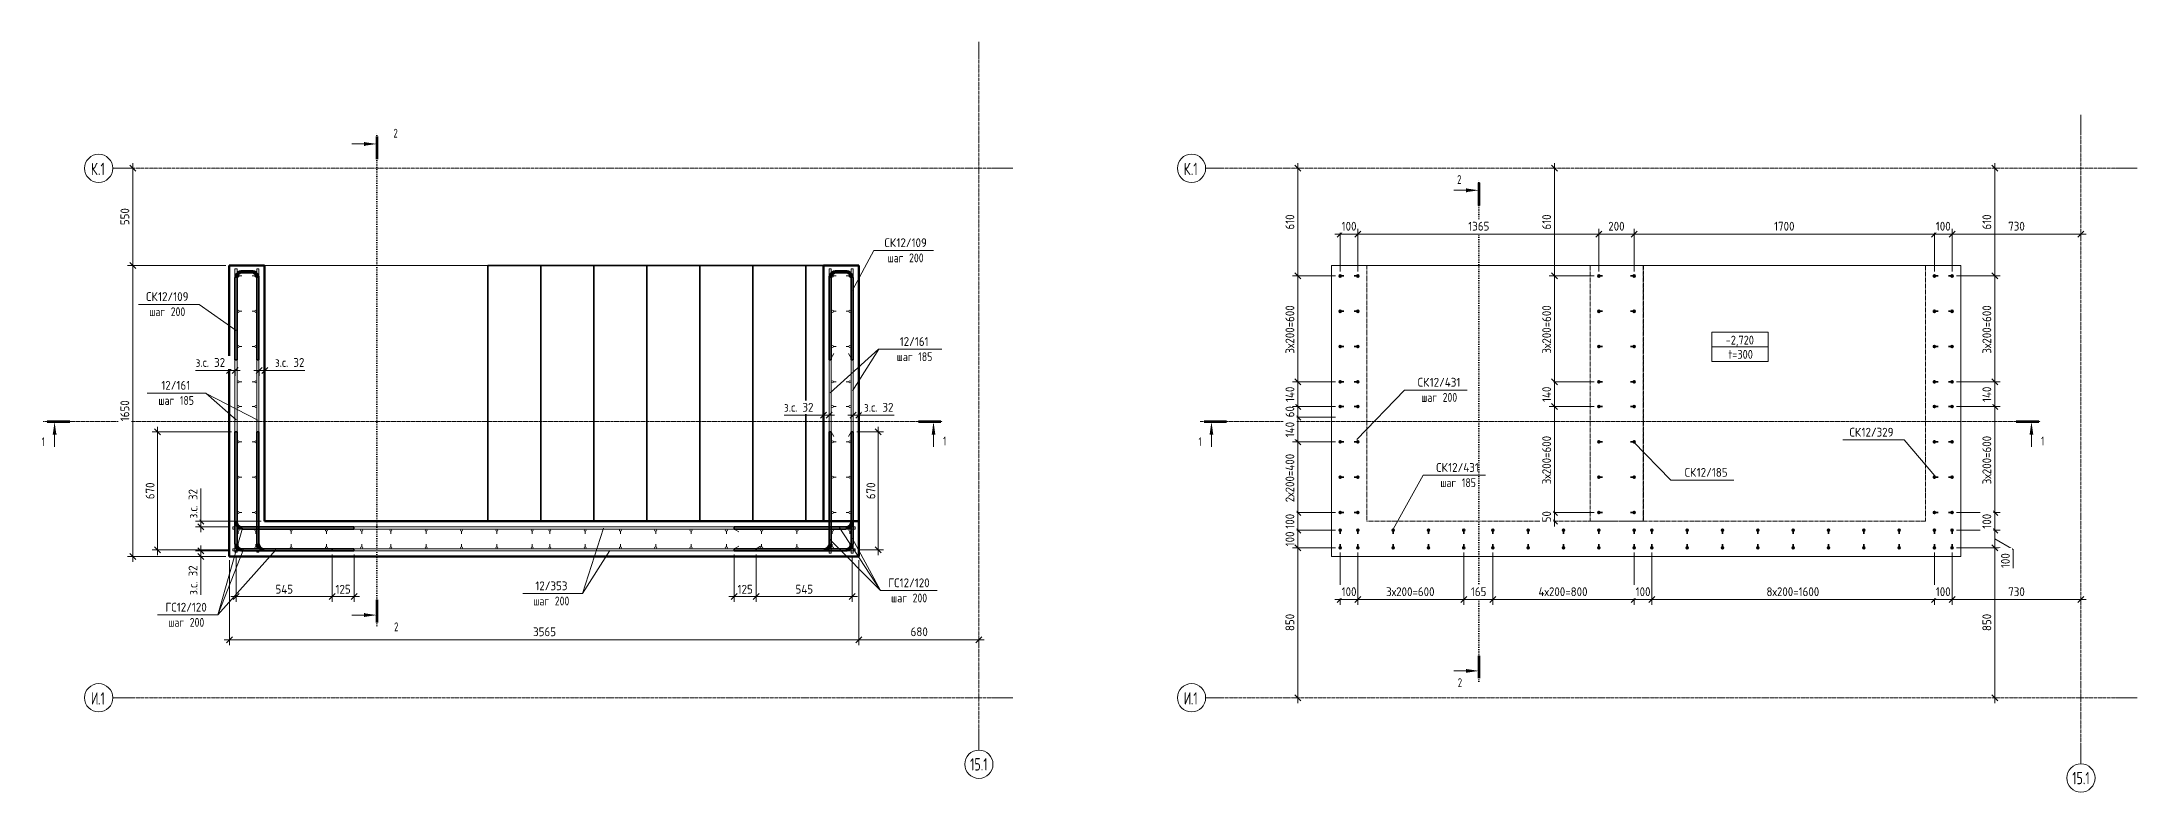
# Model space of a CAD drawing. Header units: millimetres. Extents: x 40349 to 61836, y -34600 to -479.
# Drawn here: x 49970 to 61836, y -34600 to -30349 of the extents above.
import ezdxf

# ---------------------------------------------------------------- set-up
doc = ezdxf.new("R2010")
doc.units = ezdxf.units.MM
for name, pattern in [('01 Штриховая _4 мм_', [6, 3.5, -2.5]), ('02 Штрихпунктирная _20 мм_', [25, 20, -2.5, 0, -2.5]), ('04 Пунктир 10мм', [10, 0, -10])]:
    doc.linetypes.add(name, pattern=pattern)
for name, color, linetype, lineweight in [('AA_Dim', 7, 'Continuous', 9), ('AA_Dim-20', 7, 'Continuous', 9), ('AA_Linii', 7, 'Continuous', 9), ('AA_Oformlenie', 7, 'Continuous', 9), ('AA_Razrez', 7, 'Continuous', 9), ('AA_Vinoska', 7, 'Continuous', 9), ('AF_Perekritie', 7, 'Continuous', 20), ('AF_Perekritie_Опалубка', 253, 'Continuous', 20), ('AF_Stena_Опалубка', 253, 'Continuous', 20), ('KR_Armatura', 7, 'Continuous', 20), ('KR_Armatura_Tonkie', 7, 'Continuous', 20), ('KR_Fundament', 7, 'Continuous', 20), ('Оси', 7, 'Continuous', 9)]:
    doc.layers.add(name, color=color, linetype=linetype, lineweight=lineweight)
doc.styles.add('ISOCPEUR', font='isocpeur.TTF', dxfattribs={"width": 0.9, "height": 50})
doc.styles.add('ISOCPEUR_1', font='isocpeur.TTF', dxfattribs={"width": 0.8, "height": 50})
doc.styles.add('ISOCPEUR_2', font='isocpeur.TTF', dxfattribs={"width": 0.7, "height": 70})
doc.styles.add('ISOCPEUR_3', font='isocpeur.TTF', dxfattribs={"width": 0.85, "height": 50})
doc.styles.add('ISOCPEUR_4', font='isocpeur.TTF', dxfattribs={"width": 0.7, "height": 50})
doc.dimstyles.new('01_Точн_3_знака__непрозр_', dxfattribs={"dimscale": 304.8, "dimtxt": 50.137748, "dimasz": 0.111549, "dimexe": 0.098425, "dimexo": 0.065617, "dimgap": 0.016404, "dimtad": 1, "dimdec": 3, "dimrnd": 0.001, "dimdsep": 46, "dimtxsty": 'ISOCPEUR', "dimblk1": 'OBLIQUE', "dimblk2": 'OBLIQUE', "dimsah": 1, "dimcen": 0.09, "dimdle": 0.098425, "dimazin": 0, "dimtfac": 1, "dimtdec": 4, "dimtix": 1, "dimtmove": 1, "dimatfit": 3, "dimfxl": 1, "dimtvp": 1, "dimtfill": 1, "dimtolj": 1, "dimtzin": 0, "dimlwd": 18, "dimlwe": 18, "dimarcsym": 2})
doc.dimstyles.new('01_Точн_3_знака__непрозр__1', dxfattribs={"dimscale": 304.8, "dimtxt": 50.137748, "dimasz": 0.111549, "dimexe": 0.098425, "dimexo": 0.065617, "dimgap": 0.016404, "dimtad": 1, "dimdec": 3, "dimrnd": 0.001, "dimdsep": 46, "dimtxsty": 'ISOCPEUR', "dimblk1": 'OBLIQUE', "dimblk2": 'OBLIQUE', "dimsah": 1, "dimcen": 0.09, "dimdle": 0.098425, "dimazin": 0, "dimtfac": 1, "dimtdec": 4, "dimtix": 1, "dimtmove": 0, "dimatfit": 3, "dimfxl": 1, "dimtvp": 1, "dimtfill": 1, "dimtolj": 1, "dimtzin": 0, "dimlwd": 18, "dimlwe": 18, "dimarcsym": 2})
doc.dimstyles.new('01_Точн_3_знака__непрозр__З_С_', dxfattribs={"dimscale": 304.8, "dimtxt": 50.137748, "dimasz": 0.111549, "dimexe": 0.098425, "dimexo": 0.065617, "dimgap": 0.016404, "dimtad": 1, "dimdec": 3, "dimrnd": 0.001, "dimdsep": 46, "dimtxsty": 'ISOCPEUR', "dimblk1": 'OBLIQUE', "dimblk2": 'OBLIQUE', "dimsah": 1, "dimcen": 0.09, "dimdle": 0.098425, "dimazin": 0, "dimtfac": 1, "dimtdec": 4, "dimtix": 1, "dimtmove": 1, "dimatfit": 3, "dimfxl": 1, "dimtvp": 1, "dimtfill": 1, "dimtolj": 1, "dimtzin": 0, "dimlwd": 18, "dimlwe": 18, "dimarcsym": 2})
doc.dimstyles.new('05_Округл_5мм__прозр__1', dxfattribs={"dimscale": 304.8, "dimtxt": 50.137748, "dimasz": 0.111549, "dimexe": 0.098425, "dimexo": 0.065617, "dimgap": 0.006562, "dimtad": 1, "dimdec": 0, "dimrnd": 5, "dimdsep": 46, "dimtxsty": 'ISOCPEUR', "dimblk1": 'OBLIQUE', "dimblk2": 'OBLIQUE', "dimsah": 1, "dimcen": 0.09, "dimdle": 0.098425, "dimazin": 0, "dimtfac": 1, "dimtdec": 4, "dimtix": 1, "dimtmove": 0, "dimatfit": 3, "dimfxl": 1, "dimtvp": 1, "dimtolj": 1, "dimtzin": 0, "dimlwd": 18, "dimlwe": 18, "dimarcsym": 2})

msp = doc.modelspace()

# ---------------------------------------------------------------- texts
at = {"layer": 'AA_Razrez', "char_height": 50, "attachment_point": 1, "style": 'ISOCPEUR_4'}
for s, insert, width in [('\\fISOCPEUR|b0|i0|c204|p34|;\\W.7;2', (51961.2748, -30840.9729), 30.303787), ('\\fISOCPEUR|b0|i0|c204|p34|;\\W.7;2', (57985.3188, -31103.5355), 30.303787), ('\\fISOCPEUR|b0|i0|c204|p34|;\\W.7;1', (49969.0215, -32588.9397), 21.324887), ('\\fISOCPEUR|b0|i0|c204|p34|;\\W.7;1', (55074.1269, -32585.1049), 21.324887), ('\\fISOCPEUR|b0|i0|c204|p34|;\\W.7;1', (56520.6871, -32588.9397), 21.324887), ('\\fISOCPEUR|b0|i0|c204|p34|;\\W.7;1', (61292.0289, -32585.1049), 21.324887), ('\\fISOCPEUR|b0|i0|c204|p34|;\\W.7;2', (51965.1097, -33637.9879), 30.303787), ('\\fISOCPEUR|b0|i0|c204|p34|;\\W.7;2', (57989.1536, -33954.1227), 30.303787)]:
    msp.add_mtext(s, dxfattribs=dict(at, insert=insert, width=width))
at = {"layer": 'AA_Vinoska', "char_height": 50, "attachment_point": 1}
for s, insert, width, style in [('СК', (54741.9685, -31461.5382), 82.253137, 'ISOCPEUR'), ('шаг', (54759.7085, -31547.5193), 116.7257, 'ISOCPEUR_1'), ('12/109', (54809.8341, -31461.5382), 210.683475, 'ISOCPEUR'), (' 200', (54856.0168, -31547.5193), 133.4008, 'ISOCPEUR_1'), ('СК', (50560.4353, -31766.6972), 82.253137, 'ISOCPEUR'), ('12/109', (50628.3009, -31766.6972), 210.683475, 'ISOCPEUR'), ('шаг', (50578.1753, -31852.6782), 116.7257, 'ISOCPEUR_1'), (' 200', (50674.4837, -31852.6782), 133.4008, 'ISOCPEUR_1'), ('12/161', (54828.3225, -32021.3607), 199.139175, 'ISOCPEUR'), ('-2,720', (59505.6373, -32013.3905), 201.704575, 'ISOCPEUR_3'), ('шаг', (54811.6025, -32107.3418), 116.7257, 'ISOCPEUR_1'), (' 185', (54907.9109, -32107.3418), 123.1392, 'ISOCPEUR_1'), ('t=300', (59521.4923, -32094.128), 178.535806, 'ISOCPEUR_3'), ('СК', (57761.9208, -32252.1607), 82.253137, 'ISOCPEUR'), ('12/431', (57829.7864, -32252.1607), 215.012587, 'ISOCPEUR'), ('шаг', (50630.0267, -32355.3603), 116.7257, 'ISOCPEUR_1'), (' 185', (50726.335, -32355.3603), 123.1392, 'ISOCPEUR_1'), ('шаг', (57781.3708, -32338.1418), 116.7257, 'ISOCPEUR_1'), (' 200', (57877.6791, -32338.1418), 133.4008, 'ISOCPEUR_1'), ('СК', (60207.4406, -32535.1711), 82.253137, 'ISOCPEUR'), ('12/329', (60275.3062, -32535.1711), 222.227775, 'ISOCPEUR'), ('СК', (57866.5116, -32735.1241), 82.253137, 'ISOCPEUR'), ('12/431', (57934.3772, -32735.1241), 215.012587, 'ISOCPEUR'), ('шаг', (57890.2016, -32821.1051), 116.7257, 'ISOCPEUR_1'), (' 185', (57986.5099, -32821.1051), 123.1392, 'ISOCPEUR_1'), ('СК', (59274.0449, -32762.8099), 82.253137, 'ISOCPEUR'), ('12/185', (59341.9105, -32762.8099), 210.683475, 'ISOCPEUR'), ('12/353', (52764.7628, -33405.7381), 222.227775, 'ISOCPEUR'), ('ГС', (54763.6894, -33388.5888), 77.924025, 'ISOCPEUR'), ('12/120', (54827.9832, -33388.5888), 210.683475, 'ISOCPEUR'), ('шаг', (52753.2528, -33491.7191), 116.7257, 'ISOCPEUR_1'), (' 200', (52849.5611, -33491.7191), 133.4008, 'ISOCPEUR_1'), ('шаг', (54779.6294, -33474.5699), 116.7257, 'ISOCPEUR_1'), (' 200', (54875.9378, -33474.5699), 133.4008, 'ISOCPEUR_1'), ('шаг', (50685.8394, -33612.6993), 116.7257, 'ISOCPEUR_1'), (' 200', (50782.1477, -33612.6993), 133.4008, 'ISOCPEUR_1')]:
    msp.add_mtext(s, dxfattribs=dict(at, insert=insert, width=width, style=style))
at = {"layer": 'Оси', "char_height": 70, "attachment_point": 1, "style": 'ISOCPEUR_2'}
for s, insert, width in [('\\fISOCPEUR|b0|i0|c204|p34|;\\W.7;К', (50247.8408, -31033.5695), 48.261587), ('.1', (50287.6606, -31033.5695), 48.261587), ('\\fISOCPEUR|b0|i0|c204|p34|;\\W.7;К', (56437.0885, -31033.5695), 48.261587), ('.1', (56476.9083, -31033.5695), 48.261587), ('\\fISOCPEUR|b0|i0|c204|p34|;\\W.7;И', (50247.8408, -34033.5695), 48.261587), ('.1', (50287.6606, -34033.5695), 48.261587), ('\\fISOCPEUR|b0|i0|c204|p34|;\\W.7;И', (56437.0885, -34033.5695), 48.261587), ('.1', (56476.9083, -34033.5695), 48.261587), ('15.1', (55226.9151, -34407.0879), 120.092788), ('15.1', (61468.4591, -34485.0357), 120.092788)]:
    msp.add_mtext(s, dxfattribs=dict(at, insert=insert, width=width))

# ---------------------------------------------------------------- blocks, each defined once
blk = doc.blocks.new('Лестница - Лестница-3665204-ВК_Арм')
at = {"layer": 'AF_Perekritie', "lineweight": 35}
for p, q in [((42540, -31615), (42840, -31615)), ((42540, -31615), (42540, -33065)), ((44040, -31615), (42840, -31615)), ((42840, -31615), (42840, -33065)), ((43140, -31615), (43140, -33065)), ((43440, -31615), (43440, -33065)), ((43740, -31615), (43740, -33065)), ((44040, -31615), (44340, -31615)), ((44040, -31615), (44040, -33065)), ((44640, -31615), (44340, -31615)), ((44340, -31615), (44340, -33065)), ((44438, -33065), (44438, -31615)), ((44640, -33065), (44640, -31615)), ((42840, -33065), (42540, -33065)), ((42840, -33065), (44040, -33065)), ((44340, -33065), (44040, -33065)), ((44340, -33065), (44640, -33065))]:
    blk.add_line(p, q, dxfattribs=at)
blk = doc.blocks.new('351_Ряд стержней П переменный шаг _НесАрм_РабПлоск_ - Тип 1-3823003-ВК_Арм')
at = {"layer": 'KR_Armatura'}
for centre in [(-6, 832.5), (94, 832.5), (-6, 632.5), (94, 632.5), (-6, 432.5), (94, 432.5), (-6, 232.5), (94, 232.5), (-6, 32.5), (94, 32.5), (-6, -132.5), (94, -132.5), (-6, -332.5), (94, -332.5), (-6, -532.5), (94, -532.5), (-6, -732.5), (-6, -832.5), (94, -732.5)]:
    blk.add_circle(centre, 6, dxfattribs=at)
blk.add_arc((94, -832.5), 6, 96.65929, 170.61967, dxfattribs=at)
at = {"layer": 'KR_Armatura_Tonkie'}
for p, q in [((0, 832.5), (15, 832.5)), ((88, 832.5), (73, 832.5)), ((0, 632.5), (15, 632.5)), ((88, 632.5), (73, 632.5)), ((0, 432.5), (15, 432.5)), ((88, 432.5), (73, 432.5)), ((0, 232.5), (15, 232.5)), ((88, 232.5), (73, 232.5)), ((0, 32.5), (15, 32.5)), ((88, 32.5), (73, 32.5)), ((0, -132.5), (15, -132.5)), ((88, -132.5), (73, -132.5)), ((0, -332.5), (15, -332.5)), ((88, -332.5), (73, -332.5)), ((0, -532.5), (15, -532.5)), ((88, -532.5), (73, -532.5)), ((0, -732.5), (15, -732.5)), ((88, -732.5), (73, -732.5)), ((0, -832.5), (15, -832.5)), ((87.6, -832.5), (73, -832.5))]:
    blk.add_line(p, q, dxfattribs=at)
for centre, start, end in [((-6, 832.5), 360, 180), ((-6, 832.5), 180, 360), ((94, 832.5), 0, 180), ((94, 832.5), 180, 360), ((-6, 632.5), 360, 180), ((-6, 632.5), 180, 360), ((94, 632.5), 0, 180), ((94, 632.5), 180, 360), ((-6, 432.5), 360, 180), ((-6, 432.5), 180, 360), ((94, 432.5), 0, 180), ((94, 432.5), 180, 360), ((-6, 232.5), 360, 180), ((94, 232.5), 0, 180), ((-6, 232.5), 180, 360), ((94, 232.5), 180, 360), ((-6, 32.5), 360, 180), ((-6, 32.5), 180, 360), ((94, 32.5), 0, 180), ((94, 32.5), 180, 360), ((-6, -132.5), 360, 180), ((-6, -132.5), 180, 360), ((94, -132.5), 0, 180), ((94, -132.5), 180, 360), ((-6, -332.5), 360, 180), ((-6, -332.5), 180, 360), ((94, -332.5), 0, 180), ((94, -332.5), 180, 360), ((-6, -532.5), 360, 180), ((-6, -532.5), 180, 360), ((94, -532.5), 0, 180), ((94, -532.5), 180, 360), ((-6, -732.5), 360, 180), ((-6, -732.5), 180, 360), ((-6, -832.5), 360, 180), ((94, -732.5), 0, 180), ((94, -732.5), 180, 360), ((94, -832.5), 93.4514, 176.5486), ((-6, -832.5), 180, 360)]:
    blk.add_arc(centre, 6, start, end, dxfattribs=at)
blk = doc.blocks.new('351_Ряд стержней П переменный шаг _НесАрм_РабПлоск_ - Тип 1-3822622-ВК_Арм')
at = {"layer": 'KR_Armatura'}
for centre in [(-6, 470), (94, 470), (-6, 270), (94, 270), (-6, 70), (94, 70), (-6, -70), (94, -70), (-6, -270), (94, -270), (-6, -470), (94, -470), (-6, -670), (94, -670)]:
    blk.add_circle(centre, 6, dxfattribs=at)
for centre, start, end in [((-6, 670), 216.8035, 270), ((-6, 670), 270, 87.4296), ((94, 670), 92.5704, 270), ((94, 670), 270, 323.1965)]:
    blk.add_arc(centre, 6, start, end, dxfattribs=at)
at = {"layer": 'KR_Armatura_Tonkie'}
for p, q in [((0, 670), (15, 670)), ((88, 670), (73, 670)), ((0, 470), (15, 470)), ((88, 470), (73, 470)), ((0, 270), (15, 270)), ((88, 270), (73, 270)), ((0, 70), (15, 70)), ((88, 70), (73, 70)), ((0, -70), (15, -70)), ((88, -70), (73, -70)), ((0, -270), (15, -270)), ((88, -270), (73, -270)), ((0, -470), (15, -470)), ((88, -470), (73, -470)), ((0, -670), (15, -670)), ((88, -670), (73, -670))]:
    blk.add_line(p, q, dxfattribs=at)
for centre, start, end in [((-6, 670), 217.4591, 0), ((-6, 670), 360, 87.1819), ((94, 670), 92.8181, 180), ((94, 670), 180, 322.5409), ((-6, 470), 360, 180), ((94, 470), 0, 180), ((-6, 470), 180, 360), ((94, 470), 180, 360), ((-6, 270), 360, 180), ((-6, 270), 180, 360), ((94, 270), 0, 180), ((94, 270), 180, 360), ((-6, 70), 360, 180), ((-6, 70), 180, 360), ((94, 70), 0, 180), ((94, 70), 180, 360), ((-6, -70), 360, 180), ((-6, -70), 180, 360), ((94, -70), 0, 180), ((94, -70), 180, 360), ((-6, -270), 360, 180), ((-6, -270), 180, 360), ((94, -270), 0, 180), ((94, -270), 180, 0), ((-6, -470), 360, 180), ((-6, -470), 180, 360), ((94, -470), 0, 180), ((94, -470), 180, 360), ((-6, -670), 360, 180), ((-6, -670), 180, 360), ((94, -670), 0, 180), ((94, -670), 180, 360)]:
    blk.add_arc(centre, 6, start, end, dxfattribs=at)
blk = doc.blocks.new('351_Ряд стержней П переменный шаг _НесАрм_РабПлоск_ - Тип 1-3822820-ВК_Арм')
at = {"layer": 'KR_Armatura'}
for centre in [(-6, 470), (94, 470), (-6, 270), (94, 270), (-6, 70), (94, 70), (-6, -70), (94, -70), (-6, -270), (94, -270), (-6, -470), (94, -470), (-6, -670), (94, -670)]:
    blk.add_circle(centre, 6, dxfattribs=at)
for centre, start, end in [((-6, 670), 216.8035, 270), ((-6, 670), 270, 87.4296), ((94, 670), 92.5704, 270), ((94, 670), 270, 323.1965)]:
    blk.add_arc(centre, 6, start, end, dxfattribs=at)
at = {"layer": 'KR_Armatura_Tonkie'}
for p, q in [((0, 670), (15, 670)), ((88, 670), (73, 670)), ((0, 470), (15, 470)), ((88, 470), (73, 470)), ((0, 270), (15, 270)), ((88, 270), (73, 270)), ((0, 70), (15, 70)), ((88, 70), (73, 70)), ((0, -70), (15, -70)), ((88, -70), (73, -70)), ((0, -270), (15, -270)), ((88, -270), (73, -270)), ((0, -470), (15, -470)), ((88, -470), (73, -470)), ((0, -670), (15, -670)), ((88, -670), (73, -670))]:
    blk.add_line(p, q, dxfattribs=at)
for centre, start, end in [((-6, 670), 217.4591, 0), ((-6, 670), 360, 87.1819), ((94, 670), 92.8181, 180), ((94, 670), 180, 322.5409), ((-6, 470), 360, 180), ((94, 470), 0, 180), ((-6, 470), 180, 360), ((94, 470), 180, 360), ((-6, 270), 360, 180), ((-6, 270), 180, 360), ((94, 270), 0, 180), ((94, 270), 180, 360), ((-6, 70), 360, 180), ((-6, 70), 180, 360), ((94, 70), 0, 180), ((94, 70), 180, 360), ((-6, -70), 360, 180), ((-6, -70), 180, 360), ((94, -70), 0, 180), ((94, -70), 180, 360), ((-6, -270), 360, 180), ((-6, -270), 180, 360), ((94, -270), 0, 180), ((94, -270), 180, 360), ((-6, -470), 360, 180), ((-6, -470), 180, 360), ((94, -470), 0, 180), ((94, -470), 180, 360), ((-6, -670), 360, 180), ((-6, -670), 180, 0), ((94, -670), 0, 180), ((94, -670), 180, 360)]:
    blk.add_arc(centre, 6, start, end, dxfattribs=at)
blk = doc.blocks.new('351_Ряд стержней П переменный шаг _НесАрм_РабПлоск_ - Тип 1-3822415-ВК_Арм')
at = {"layer": 'KR_Armatura'}
for centre in [(-6, 850), (94, 850), (-6, 750), (94, 750), (-6, 550), (94, 550), (-6, 350), (94, 350), (-6, 150), (94, 150), (-6, -50), (94, -50), (-6, -250), (94, -250), (-6, -450), (94, -450), (-6, -650), (94, -650), (-6, -850), (94, -850)]:
    blk.add_circle(centre, 6, dxfattribs=at)
at = {"layer": 'KR_Armatura_Tonkie'}
for p, q in [((0, 850), (15, 850)), ((88, 850), (73, 850)), ((0, 750), (15, 750)), ((88, 750), (73, 750)), ((0, 550), (15, 550)), ((88, 550), (73, 550)), ((0, 350), (15, 350)), ((88, 350), (73, 350)), ((0, 150), (15, 150)), ((88, 150), (73, 150)), ((0, -50), (15, -50)), ((88, -50), (73, -50)), ((0, -250), (15, -250)), ((88, -250), (73, -250)), ((0, -450), (15, -450)), ((88, -450), (73, -450)), ((0, -650), (15, -650)), ((88, -650), (73, -650)), ((0, -850), (15, -850)), ((88, -850), (73, -850))]:
    blk.add_line(p, q, dxfattribs=at)
for centre, start, end in [((-6, 850), 360, 180), ((-6, 850), 180, 360), ((94, 850), 0, 180), ((94, 850), 180, 360), ((-6, 750), 360, 180), ((-6, 750), 180, 360), ((94, 750), 0, 180), ((94, 750), 180, 360), ((-6, 550), 360, 180), ((-6, 550), 180, 360), ((94, 550), 0, 180), ((94, 550), 180, 360), ((-6, 350), 360, 180), ((94, 350), 0, 180), ((-6, 350), 180, 360), ((94, 350), 180, 360), ((-6, 150), 360, 180), ((-6, 150), 180, 360), ((94, 150), 0, 180), ((94, 150), 180, 360), ((-6, -50), 360, 180), ((-6, -50), 180, 360), ((94, -50), 0, 180), ((94, -50), 180, 360), ((-6, -250), 360, 180), ((-6, -250), 180, 360), ((94, -250), 0, 180), ((94, -250), 180, 360), ((-6, -450), 360, 180), ((-6, -450), 180, 360), ((94, -450), 0, 180), ((94, -450), 180, 360), ((-6, -650), 360, 180), ((-6, -650), 180, 360), ((94, -650), 0, 180), ((94, -650), 180, 360), ((-6, -850), 360, 180), ((-6, -850), 180, 360), ((94, -850), 0, 180), ((94, -850), 180, 360)]:
    blk.add_arc(centre, 6, start, end, dxfattribs=at)
blk = doc.blocks.new('079_Засечки _ЭлУзла_ - d12 А240-3803421-ВК_Арм')
at = {"layer": 'AA_Oformlenie'}
for p, q in [((0, 0), (15, 26)), ((112, 0), (97, 26))]:
    blk.add_line(p, q, dxfattribs=at)
blk = doc.blocks.new('Лестница - Лестница-3665204-ФП_Вып')
at = {"layer": 'AF_Perekritie', "linetype": '01 Штриховая _4 мм_'}
for p, q in [((42843, -31615), (42540, -31615)), ((42540, -31615), (42540, -33065)), ((42843, -31615), (42840, -31615)), ((42840, -31615), (42840, -33065)), ((42843, -33065), (42843, -31615)), ((42540, -33065), (42843, -33065)), ((42840, -33065), (42843, -33065))]:
    blk.add_line(p, q, dxfattribs=at)
blk = doc.blocks.new('351_Ряд стержней П переменный шаг _НесАрм_РабПлоск_ - Тип 1-3823003-ФП_Вып')
at = {"layer": 'KR_Armatura_Tonkie', "lineweight": 35}
for points in [[(0, 832), (0, 834), (-1, 836), (-2, 837), (-3, 838), (-4, 838), (-6, 839), (-8, 838), (-9, 838), (-10, 837), (-11, 836), (-12, 834), (-12, 832), (-12, 831), (-11, 830), (-10, 828), (-9, 827), (-8, 827), (-6, 827), (-4, 827), (-3, 827), (-2, 828), (-1, 830), (0, 831)], [(100, 832), (100, 834), (99, 836), (98, 837), (97, 838), (96, 838), (94, 839), (92, 838), (91, 838), (90, 837), (89, 836), (88, 834), (88, 832), (88, 831), (89, 830), (90, 828), (91, 827), (92, 827), (94, 827), (96, 827), (97, 827), (98, 828), (99, 830), (100, 831)], [(0, 632), (0, 634), (-1, 636), (-2, 637), (-3, 638), (-4, 638), (-6, 639), (-8, 638), (-9, 638), (-10, 637), (-11, 636), (-12, 634), (-12, 632), (-12, 631), (-11, 630), (-10, 628), (-9, 627), (-8, 627), (-6, 627), (-4, 627), (-3, 627), (-2, 628), (-1, 630), (0, 631)], [(100, 632), (100, 634), (99, 636), (98, 637), (97, 638), (96, 638), (94, 639), (92, 638), (91, 638), (90, 637), (89, 636), (88, 634), (88, 632), (88, 631), (89, 630), (90, 628), (91, 627), (92, 627), (94, 627), (96, 627), (97, 627), (98, 628), (99, 630), (100, 631)], [(0, 432), (0, 434), (-1, 436), (-2, 437), (-3, 438), (-4, 438), (-6, 439), (-8, 438), (-9, 438), (-10, 437), (-11, 436), (-12, 434), (-12, 432), (-12, 431), (-11, 430), (-10, 428), (-9, 427), (-8, 427), (-6, 427), (-4, 427), (-3, 427), (-2, 428), (-1, 430), (0, 431)], [(100, 432), (100, 434), (99, 436), (98, 437), (97, 438), (96, 438), (94, 439), (92, 438), (91, 438), (90, 437), (89, 436), (88, 434), (88, 432), (88, 431), (89, 430), (90, 428), (91, 427), (92, 427), (94, 427), (96, 427), (97, 427), (98, 428), (99, 430), (100, 431)], [(0, 232), (0, 234), (-1, 236), (-2, 237), (-3, 238), (-4, 238), (-6, 239), (-8, 238), (-9, 238), (-10, 237), (-11, 236), (-12, 234), (-12, 232), (-12, 231), (-11, 230), (-10, 228), (-9, 227), (-8, 227), (-6, 227), (-4, 227), (-3, 227), (-2, 228), (-1, 230), (0, 231)], [(100, 232), (100, 234), (99, 236), (98, 237), (97, 238), (96, 238), (94, 239), (92, 238), (91, 238), (90, 237), (89, 236), (88, 234), (88, 232), (88, 231), (89, 230), (90, 228), (91, 227), (92, 227), (94, 227), (96, 227), (97, 227), (98, 228), (99, 230), (100, 231)], [(0, 32), (0, 34), (-1, 36), (-2, 37), (-3, 38), (-4, 38), (-6, 39), (-8, 38), (-9, 38), (-10, 37), (-11, 36), (-12, 34), (-12, 32), (-12, 31), (-11, 30), (-10, 28), (-9, 27), (-8, 27), (-6, 27), (-4, 27), (-3, 27), (-2, 28), (-1, 30), (0, 31)], [(100, 32), (100, 34), (99, 36), (98, 37), (97, 38), (96, 38), (94, 39), (92, 38), (91, 38), (90, 37), (89, 36), (88, 34), (88, 32), (88, 31), (89, 30), (90, 28), (91, 27), (92, 27), (94, 27), (96, 27), (97, 27), (98, 28), (99, 30), (100, 31)], [(0, -133), (0, -131), (-1, -129), (-2, -128), (-3, -127), (-4, -127), (-6, -126), (-8, -127), (-9, -127), (-10, -128), (-11, -129), (-12, -131), (-12, -133), (-12, -134), (-11, -135), (-10, -137), (-9, -138), (-8, -138), (-6, -138), (-4, -138), (-3, -138), (-2, -137), (-1, -135), (0, -134)], [(100, -133), (100, -131), (99, -129), (98, -128), (97, -127), (96, -127), (94, -126), (92, -127), (91, -127), (90, -128), (89, -129), (88, -131), (88, -133), (88, -134), (89, -135), (90, -137), (91, -138), (92, -138), (94, -138), (96, -138), (97, -138), (98, -137), (99, -135), (100, -134)], [(0, -333), (0, -331), (-1, -329), (-2, -328), (-3, -327), (-4, -327), (-6, -326), (-8, -327), (-9, -327), (-10, -328), (-11, -329), (-12, -331), (-12, -333), (-12, -334), (-11, -335), (-10, -337), (-9, -338), (-8, -338), (-6, -338), (-4, -338), (-3, -338), (-2, -337), (-1, -335), (0, -334)], [(100, -333), (100, -331), (99, -329), (98, -328), (97, -327), (96, -327), (94, -326), (92, -327), (91, -327), (90, -328), (89, -329), (88, -331), (88, -333), (88, -334), (89, -335), (90, -337), (91, -338), (92, -338), (94, -338), (96, -338), (97, -338), (98, -337), (99, -335), (100, -334)], [(0, -533), (0, -531), (-1, -529), (-2, -528), (-3, -527), (-4, -527), (-6, -526), (-8, -527), (-9, -527), (-10, -528), (-11, -529), (-12, -531), (-12, -533), (-12, -534), (-11, -535), (-10, -537), (-9, -538), (-8, -538), (-6, -538), (-4, -538), (-3, -538), (-2, -537), (-1, -535), (0, -534), (0, -533)], [(100, -533), (100, -531), (99, -529), (98, -528), (97, -527), (96, -527), (94, -526), (92, -527), (91, -527), (90, -528), (89, -529), (88, -531), (88, -533), (88, -534), (89, -535), (90, -537), (91, -538), (92, -538), (94, -538), (96, -538), (97, -538), (98, -537), (99, -535), (100, -534), (100, -533)], [(0, -733), (0, -731), (-1, -729), (-2, -728), (-3, -727), (-4, -727), (-6, -726), (-8, -727), (-9, -727), (-10, -728), (-11, -729), (-12, -731), (-12, -733), (-12, -734), (-11, -735), (-10, -737), (-9, -738), (-8, -738), (-6, -738), (-4, -738), (-3, -738), (-2, -737), (-1, -735), (0, -734)], [(0, -833), (0, -831), (-1, -829), (-2, -828), (-3, -827), (-4, -827), (-6, -826), (-8, -827), (-9, -827), (-10, -828), (-11, -829), (-12, -831), (-12, -833), (-12, -834), (-11, -835), (-10, -837), (-9, -838), (-8, -838), (-6, -838), (-4, -838), (-3, -838), (-2, -837), (-1, -835), (0, -834)], [(100, -733), (100, -731), (99, -729), (98, -728), (97, -727), (96, -727), (94, -726), (92, -727), (91, -727), (90, -728), (89, -729), (88, -731), (88, -733), (88, -734), (89, -735), (90, -737), (91, -738), (92, -738), (94, -738), (96, -738), (97, -738), (98, -737), (99, -735), (100, -734)], [(100, -833), (100, -831), (99, -829), (98, -828), (97, -827), (96, -827), (94, -826), (92, -827), (91, -827), (90, -828), (89, -829), (88, -831), (88, -833), (88, -834), (89, -835), (90, -837), (91, -838), (92, -838), (94, -838), (96, -838), (97, -838), (98, -837), (99, -835), (100, -834)]]:
    blk.add_hatch(color=256, dxfattribs=at).paths.add_polyline_path(points)
at = {"layer": 'KR_Armatura'}
for centre in [(-6, 832), (94, 832), (-6, 632), (94, 632), (-6, 432), (94, 432), (-6, 232), (94, 232), (-6, 32), (94, 32), (-6, -133), (94, -133), (-6, -333), (94, -333), (-6, -533), (94, -533), (-6, -733), (-6, -833), (94, -733), (94, -833)]:
    blk.add_circle(centre, 6, dxfattribs=at)
at = {"layer": 'KR_Armatura_Tonkie', "lineweight": 35}
for p, q in [((0, 832), (15, 832)), ((88, 832), (73, 832)), ((0, 632), (15, 632)), ((88, 632), (73, 632)), ((0, 432), (15, 432)), ((88, 432), (73, 432)), ((0, 232), (15, 232)), ((88, 232), (73, 232)), ((0, 32), (15, 32)), ((88, 32), (73, 32)), ((0, -133), (15, -133)), ((88, -133), (73, -133)), ((0, -333), (15, -333)), ((88, -333), (73, -333)), ((0, -533), (15, -533)), ((88, -533), (73, -533)), ((0, -733), (15, -733)), ((88, -733), (73, -733)), ((0, -833), (15, -833)), ((88, -833), (73, -833))]:
    blk.add_line(p, q, dxfattribs=at)
for centre, start, end in [((-6, 832), 360, 180), ((-6, 832), 180, 360), ((94, 832), 0, 180), ((94, 832), 180, 360), ((-6, 632), 360, 180), ((-6, 632), 180, 360), ((94, 632), 0, 180), ((94, 632), 180, 360), ((-6, 432), 360, 180), ((-6, 432), 180, 360), ((94, 432), 0, 180), ((94, 432), 180, 360), ((-6, 232), 360, 180), ((94, 232), 0, 180), ((-6, 232), 180, 360), ((94, 232), 180, 360), ((-6, 32), 360, 180), ((-6, 32), 180, 360), ((94, 32), 0, 180), ((94, 32), 180, 360), ((-6, -133), 360, 180), ((-6, -133), 180, 360), ((94, -133), 0, 180), ((94, -133), 180, 360), ((-6, -333), 360, 180), ((-6, -333), 180, 360), ((94, -333), 0, 180), ((94, -333), 180, 360), ((-6, -533), 360, 180), ((-6, -533), 180, 360), ((94, -533), 0, 180), ((94, -533), 180, 360), ((-6, -733), 360, 180), ((-6, -733), 180, 360), ((-6, -833), 360, 180), ((94, -733), 0, 180), ((94, -733), 180, 360), ((94, -833), 0, 180), ((-6, -833), 180, 360), ((94, -833), 180, 360)]:
    blk.add_arc(centre, 6, start, end, dxfattribs=at)
blk = doc.blocks.new('351_Ряд стержней П переменный шаг _НесАрм_РабПлоск_ - Тип 1-3825517-ФП_Вып')
at = {"layer": 'KR_Armatura_Tonkie', "lineweight": 35}
for points in [[(-6, 664), (-4, 664), (-3, 665), (-2, 666), (-1, 667), (0, 668), (0, 670), (-1, 672), (-1, 673), (-2, 674), (-3, 675), (-4, 676), (-6, 676), (-8, 676), (-9, 675), (-10, 674), (-11, 672), (-12, 672), (-12, 670), (-12, 668), (-11, 667), (-10, 666), (-9, 665), (-8, 664)], [(194, 664), (196, 664), (197, 665), (198, 666), (199, 667), (200, 668), (200, 670), (199, 672), (199, 673), (198, 674), (197, 675), (196, 676), (194, 676), (192, 676), (191, 675), (190, 674), (189, 672), (188, 672), (188, 670), (188, 668), (189, 667), (190, 666), (191, 665), (192, 664)], [(-6, 464), (-4, 464), (-3, 465), (-2, 466), (-1, 467), (0, 468), (0, 470), (0, 472), (-1, 473), (-2, 474), (-3, 475), (-4, 476), (-6, 476), (-8, 476), (-9, 475), (-10, 474), (-11, 473), (-12, 472), (-12, 470), (-12, 468), (-11, 467), (-10, 466), (-9, 465), (-8, 464)], [(194, 464), (196, 464), (197, 465), (198, 466), (199, 467), (200, 468), (200, 470), (200, 472), (199, 473), (198, 474), (197, 475), (196, 476), (194, 476), (192, 476), (191, 475), (190, 474), (189, 473), (188, 472), (188, 470), (188, 468), (189, 467), (190, 466), (191, 465), (192, 464)], [(-6, 264), (-4, 264), (-3, 265), (-2, 266), (-1, 267), (0, 268), (0, 270), (0, 272), (-1, 273), (-2, 274), (-3, 275), (-4, 276), (-6, 276), (-8, 276), (-9, 275), (-10, 274), (-11, 273), (-12, 272), (-12, 270), (-12, 268), (-11, 267), (-10, 266), (-9, 265), (-8, 264)], [(194, 264), (196, 264), (197, 265), (198, 266), (199, 267), (200, 268), (200, 270), (200, 272), (199, 273), (198, 274), (197, 275), (196, 276), (194, 276), (192, 276), (191, 275), (190, 274), (189, 273), (188, 272), (188, 270), (188, 268), (189, 267), (190, 266), (191, 265), (192, 264)], [(-6, 64), (-4, 64), (-3, 65), (-2, 66), (-1, 67), (0, 68), (0, 70), (0, 72), (-1, 73), (-2, 74), (-3, 75), (-4, 76), (-6, 76), (-8, 76), (-9, 75), (-10, 74), (-11, 73), (-12, 72), (-12, 70), (-12, 68), (-11, 67), (-10, 66), (-9, 65), (-8, 64)], [(194, 64), (196, 64), (197, 65), (198, 66), (199, 67), (200, 68), (200, 70), (200, 72), (199, 73), (198, 74), (197, 75), (196, 76), (194, 76), (192, 76), (191, 75), (190, 74), (189, 73), (188, 72), (188, 70), (188, 68), (189, 67), (190, 66), (191, 65), (192, 64)], [(-6, -76), (-4, -76), (-3, -75), (-2, -74), (-1, -73), (0, -72), (0, -70), (0, -68), (-1, -67), (-2, -66), (-3, -65), (-4, -64), (-6, -64), (-8, -64), (-9, -65), (-10, -66), (-11, -67), (-12, -68), (-12, -70), (-12, -72), (-11, -73), (-10, -74), (-9, -75), (-8, -76)], [(194, -76), (196, -76), (197, -75), (198, -74), (199, -73), (200, -72), (200, -70), (200, -68), (199, -67), (198, -66), (197, -65), (196, -64), (194, -64), (192, -64), (191, -65), (190, -66), (189, -67), (188, -68), (188, -70), (188, -72), (189, -73), (190, -74), (191, -75), (192, -76)], [(-6, -276), (-4, -276), (-3, -275), (-2, -274), (-1, -273), (0, -272), (0, -270), (0, -268), (-1, -267), (-2, -266), (-3, -265), (-4, -264), (-6, -264), (-8, -264), (-9, -265), (-10, -266), (-11, -267), (-12, -268), (-12, -270), (-12, -272), (-11, -273), (-10, -274), (-9, -275), (-8, -276)], [(194, -276), (196, -276), (197, -275), (198, -274), (199, -273), (200, -272), (200, -270), (200, -268), (199, -267), (198, -266), (197, -265), (196, -264), (194, -264), (192, -264), (191, -265), (190, -266), (188, -268), (188, -268), (188, -270), (188, -272), (189, -273), (190, -274), (191, -275), (192, -276)], [(-6, -476), (-4, -476), (-3, -475), (-2, -474), (-1, -473), (0, -472), (0, -470), (0, -468), (-1, -467), (-2, -466), (-3, -465), (-4, -464), (-6, -464), (-8, -464), (-9, -465), (-10, -466), (-11, -467), (-12, -468), (-12, -470), (-12, -472), (-11, -473), (-10, -474), (-9, -475), (-8, -476)], [(194, -476), (196, -476), (197, -475), (198, -474), (199, -473), (200, -472), (200, -470), (200, -468), (199, -467), (198, -466), (197, -465), (196, -464), (194, -464), (192, -464), (191, -465), (190, -466), (189, -467), (188, -468), (188, -470), (188, -472), (189, -473), (190, -474), (191, -475), (192, -476)], [(-6, -676), (-4, -676), (-3, -675), (-2, -674), (-1, -673), (0, -672), (0, -670), (0, -668), (-1, -667), (-2, -666), (-3, -665), (-4, -664), (-6, -664), (-8, -664), (-9, -665), (-10, -666), (-11, -667), (-12, -668), (-12, -670), (-12, -672), (-11, -673), (-10, -674), (-9, -675), (-8, -676)], [(194, -676), (196, -676), (197, -675), (198, -674), (199, -673), (200, -672), (200, -670), (200, -668), (199, -667), (198, -666), (197, -665), (196, -664), (194, -664), (192, -664), (191, -665), (190, -666), (189, -667), (188, -668), (188, -670), (188, -672), (189, -673), (190, -674), (191, -675), (192, -676)]]:
    blk.add_hatch(color=256, dxfattribs=at).paths.add_polyline_path(points)
at = {"layer": 'KR_Armatura'}
for centre in [(-6, 670), (194, 670), (-6, 470), (194, 470), (-6, 270), (194, 270), (-6, 70), (194, 70), (-6, -70), (194, -70), (-6, -270), (194, -270), (-6, -470), (194, -470), (-6, -670), (194, -670)]:
    blk.add_circle(centre, 6, dxfattribs=at)
at = {"layer": 'KR_Armatura_Tonkie', "lineweight": 35}
for p, q in [((0, 670), (15, 670)), ((188, 670), (173, 670)), ((0, 470), (15, 470)), ((188, 470), (173, 470)), ((0, 270), (15, 270)), ((188, 270), (173, 270)), ((0, 70), (15, 70)), ((188, 70), (173, 70)), ((0, -70), (15, -70)), ((188, -70), (173, -70)), ((0, -270), (15, -270)), ((188, -270), (173, -270)), ((0, -470), (15, -470)), ((188, -470), (173, -470)), ((0, -670), (15, -670)), ((188, -670), (173, -670))]:
    blk.add_line(p, q, dxfattribs=at)
for centre, start, end in [((-6, 670), 360, 180), ((-6, 670), 180, 360), ((194, 670), 0, 180), ((194, 670), 180, 360), ((-6, 470), 360, 180), ((194, 470), 0, 180), ((-6, 470), 180, 360), ((194, 470), 180, 360), ((-6, 270), 360, 180), ((-6, 270), 180, 360), ((194, 270), 0, 180), ((194, 270), 180, 360), ((-6, 70), 360, 180), ((-6, 70), 180, 360), ((194, 70), 0, 180), ((194, 70), 180, 360), ((-6, -70), 360, 180), ((-6, -70), 180, 360), ((194, -70), 0, 180), ((194, -70), 180, 360), ((-6, -270), 360, 180), ((-6, -270), 180, 360), ((194, -270), 0, 180), ((194, -270), 180, 0), ((-6, -470), 360, 180), ((-6, -470), 180, 360), ((194, -470), 0, 180), ((194, -470), 180, 360), ((-6, -670), 360, 180), ((-6, -670), 180, 360), ((194, -670), 0, 180), ((194, -670), 180, 360)]:
    blk.add_arc(centre, 6, start, end, dxfattribs=at)
blk = doc.blocks.new('351_Ряд стержней П переменный шаг _НесАрм_РабПлоск_ - Тип 1-3822622-ФП_Вып')
at = {"layer": 'KR_Armatura_Tonkie', "lineweight": 35}
for points in [[(-6, 664), (-4, 664), (-3, 665), (-2, 666), (-1, 667), (0, 668), (0, 670), (-1, 672), (-1, 673), (-2, 674), (-3, 675), (-4, 676), (-6, 676), (-8, 676), (-9, 675), (-10, 674), (-11, 672), (-12, 672), (-12, 670), (-12, 668), (-11, 667), (-10, 666), (-9, 665), (-7, 664)], [(94, 664), (96, 664), (97, 665), (98, 666), (99, 667), (100, 668), (100, 670), (99, 672), (99, 673), (98, 674), (97, 675), (96, 676), (94, 676), (92, 676), (91, 675), (90, 674), (89, 672), (88, 672), (88, 670), (88, 668), (89, 667), (90, 666), (91, 665), (92, 664)], [(-6, 464), (-4, 464), (-3, 465), (-2, 466), (-1, 467), (0, 468), (0, 470), (0, 472), (-1, 473), (-2, 474), (-3, 475), (-4, 476), (-6, 476), (-8, 476), (-9, 475), (-10, 474), (-11, 473), (-12, 472), (-12, 470), (-12, 468), (-11, 467), (-10, 466), (-9, 465), (-7, 464)], [(94, 464), (96, 464), (97, 465), (98, 466), (99, 467), (100, 468), (100, 470), (100, 472), (99, 473), (98, 474), (97, 475), (96, 476), (94, 476), (92, 476), (91, 475), (90, 474), (89, 473), (88, 472), (88, 470), (88, 468), (89, 467), (90, 466), (91, 465), (92, 464)], [(-6, 264), (-4, 264), (-3, 265), (-2, 266), (-1, 267), (0, 268), (0, 270), (0, 272), (-1, 273), (-2, 274), (-3, 275), (-4, 276), (-6, 276), (-8, 276), (-9, 275), (-10, 274), (-11, 273), (-12, 272), (-12, 270), (-12, 268), (-11, 267), (-10, 266), (-9, 265), (-7, 264)], [(94, 264), (96, 264), (97, 265), (98, 266), (99, 267), (100, 268), (100, 270), (100, 272), (99, 273), (98, 274), (97, 275), (96, 276), (94, 276), (92, 276), (91, 275), (90, 274), (89, 273), (88, 272), (88, 270), (88, 268), (89, 267), (90, 266), (91, 265), (92, 264)], [(-6, 64), (-4, 64), (-3, 65), (-2, 66), (-1, 67), (0, 68), (0, 70), (0, 72), (-1, 73), (-2, 74), (-3, 75), (-4, 76), (-6, 76), (-8, 76), (-9, 75), (-10, 74), (-11, 73), (-12, 72), (-12, 70), (-12, 68), (-11, 67), (-10, 66), (-9, 65), (-7, 64)], [(94, 64), (96, 64), (97, 65), (98, 66), (99, 67), (100, 68), (100, 70), (100, 72), (99, 73), (98, 74), (97, 75), (96, 76), (94, 76), (92, 76), (91, 75), (90, 74), (89, 73), (88, 72), (88, 70), (88, 68), (89, 67), (90, 66), (91, 65), (92, 64)], [(-6, -76), (-4, -76), (-3, -75), (-2, -74), (-1, -73), (0, -72), (0, -70), (0, -68), (-1, -67), (-2, -66), (-3, -65), (-4, -64), (-6, -64), (-8, -64), (-9, -65), (-10, -66), (-11, -67), (-12, -68), (-12, -70), (-12, -72), (-11, -73), (-10, -74), (-9, -75), (-7, -76)], [(94, -76), (96, -76), (97, -75), (98, -74), (99, -73), (100, -72), (100, -70), (100, -68), (99, -67), (98, -66), (97, -65), (96, -64), (94, -64), (92, -64), (91, -65), (90, -66), (89, -67), (88, -68), (88, -70), (88, -72), (89, -73), (90, -74), (91, -75), (92, -76)], [(-6, -276), (-4, -276), (-3, -275), (-2, -274), (-1, -273), (0, -272), (0, -270), (0, -268), (-1, -267), (-2, -266), (-3, -265), (-4, -264), (-6, -264), (-8, -264), (-9, -265), (-10, -266), (-11, -267), (-12, -268), (-12, -270), (-12, -272), (-11, -273), (-10, -274), (-9, -275), (-7, -276)], [(94, -276), (96, -276), (97, -275), (98, -274), (99, -273), (100, -272), (100, -270), (100, -268), (99, -267), (98, -266), (97, -265), (96, -264), (94, -264), (92, -264), (91, -265), (90, -266), (88, -268), (88, -268), (88, -270), (88, -272), (89, -273), (90, -274), (91, -275), (92, -276)], [(-6, -476), (-4, -476), (-3, -475), (-2, -474), (-1, -473), (0, -472), (0, -470), (0, -468), (-1, -467), (-2, -466), (-3, -465), (-4, -464), (-6, -464), (-8, -464), (-9, -465), (-10, -466), (-11, -467), (-12, -468), (-12, -470), (-12, -472), (-11, -473), (-10, -474), (-9, -475), (-8, -476)], [(94, -476), (96, -476), (97, -475), (98, -474), (99, -473), (100, -472), (100, -470), (100, -468), (99, -467), (98, -466), (97, -465), (96, -464), (94, -464), (92, -464), (91, -465), (90, -466), (89, -467), (88, -468), (88, -470), (88, -472), (89, -473), (90, -474), (91, -475), (92, -476)], [(-6, -676), (-4, -676), (-3, -675), (-2, -674), (-1, -673), (0, -672), (0, -670), (0, -668), (-1, -667), (-2, -666), (-3, -665), (-4, -664), (-6, -664), (-8, -664), (-9, -665), (-10, -666), (-11, -667), (-12, -668), (-12, -670), (-12, -672), (-11, -673), (-10, -674), (-9, -675), (-7, -676)], [(94, -676), (96, -676), (97, -675), (98, -674), (99, -673), (100, -672), (100, -670), (100, -668), (99, -667), (98, -666), (97, -665), (96, -664), (94, -664), (92, -664), (91, -665), (90, -666), (89, -667), (88, -668), (88, -670), (88, -672), (89, -673), (90, -674), (91, -675), (92, -676)]]:
    blk.add_hatch(color=256, dxfattribs=at).paths.add_polyline_path(points)
at = {"layer": 'KR_Armatura'}
for centre in [(-6, 670), (94, 670), (-6, 470), (94, 470), (-6, 270), (94, 270), (-6, 70), (94, 70), (-6, -70), (94, -70), (-6, -270), (94, -270), (-6, -470), (94, -470), (-6, -670), (94, -670)]:
    blk.add_circle(centre, 6, dxfattribs=at)
at = {"layer": 'KR_Armatura_Tonkie', "lineweight": 35}
for p, q in [((0, 670), (15, 670)), ((88, 670), (73, 670)), ((0, 470), (15, 470)), ((88, 470), (73, 470)), ((0, 270), (15, 270)), ((88, 270), (73, 270)), ((0, 70), (15, 70)), ((88, 70), (73, 70)), ((0, -70), (15, -70)), ((88, -70), (73, -70)), ((0, -270), (15, -270)), ((88, -270), (73, -270)), ((0, -470), (15, -470)), ((88, -470), (73, -470)), ((0, -670), (15, -670)), ((88, -670), (73, -670))]:
    blk.add_line(p, q, dxfattribs=at)
for centre, start, end in [((-6, 670), 360, 180), ((-6, 670), 180, 0), ((94, 670), 0, 180), ((94, 670), 180, 360), ((-6, 470), 360, 180), ((94, 470), 0, 180), ((-6, 470), 180, 360), ((94, 470), 180, 360), ((-6, 270), 360, 180), ((-6, 270), 180, 360), ((94, 270), 0, 180), ((94, 270), 180, 360), ((-6, 70), 360, 180), ((-6, 70), 180, 360), ((94, 70), 0, 180), ((94, 70), 180, 360), ((-6, -70), 360, 180), ((-6, -70), 180, 360), ((94, -70), 0, 180), ((94, -70), 180, 360), ((-6, -270), 360, 180), ((-6, -270), 180, 360), ((94, -270), 0, 180), ((94, -270), 180, 0), ((-6, -470), 360, 180), ((-6, -470), 180, 360), ((94, -470), 0, 180), ((94, -470), 180, 360), ((-6, -670), 360, 180), ((-6, -670), 180, 360), ((94, -670), 0, 180), ((94, -670), 180, 360)]:
    blk.add_arc(centre, 6, start, end, dxfattribs=at)
blk = doc.blocks.new('351_Ряд стержней П переменный шаг _НесАрм_РабПлоск_ - Тип 1-3822820-ФП_Вып')
at = {"layer": 'KR_Armatura_Tonkie', "lineweight": 35}
for points in [[(-6, 664), (-4, 664), (-3, 665), (-2, 666), (-1, 667), (0, 668), (0, 670), (-1, 672), (-1, 673), (-2, 674), (-3, 675), (-4, 676), (-6, 676), (-8, 676), (-9, 675), (-10, 674), (-11, 672), (-12, 672), (-12, 670), (-12, 668), (-11, 667), (-10, 666), (-9, 665), (-8, 664)], [(94, 664), (96, 664), (97, 665), (98, 666), (99, 667), (100, 668), (100, 670), (99, 672), (99, 673), (98, 674), (97, 675), (96, 676), (94, 676), (92, 676), (91, 675), (90, 674), (89, 672), (88, 672), (88, 670), (88, 668), (89, 667), (90, 666), (91, 665), (92, 664)], [(-6, 464), (-4, 464), (-3, 465), (-2, 466), (-1, 467), (0, 468), (0, 470), (0, 472), (-1, 473), (-2, 474), (-3, 475), (-4, 476), (-6, 476), (-8, 476), (-9, 475), (-10, 474), (-11, 473), (-12, 472), (-12, 470), (-12, 468), (-11, 467), (-10, 466), (-9, 465), (-8, 464)], [(94, 464), (96, 464), (97, 465), (98, 466), (99, 467), (100, 468), (100, 470), (100, 472), (99, 473), (98, 474), (97, 475), (96, 476), (94, 476), (92, 476), (91, 475), (90, 474), (89, 473), (88, 472), (88, 470), (88, 468), (89, 467), (90, 466), (91, 465), (92, 464)], [(-6, 264), (-4, 264), (-3, 265), (-2, 266), (-1, 267), (0, 268), (0, 270), (0, 272), (-1, 273), (-2, 274), (-3, 275), (-4, 276), (-6, 276), (-8, 276), (-9, 275), (-10, 274), (-11, 273), (-12, 272), (-12, 270), (-12, 268), (-11, 267), (-10, 266), (-9, 265), (-8, 264)], [(94, 264), (96, 264), (97, 265), (98, 266), (99, 267), (100, 268), (100, 270), (100, 272), (99, 273), (98, 274), (97, 275), (96, 276), (94, 276), (92, 276), (91, 275), (90, 274), (89, 273), (88, 272), (88, 270), (88, 268), (89, 267), (90, 266), (91, 265), (92, 264)], [(-6, 64), (-4, 64), (-3, 65), (-2, 66), (-1, 67), (0, 68), (0, 70), (0, 72), (-1, 73), (-2, 74), (-3, 75), (-4, 76), (-6, 76), (-8, 76), (-9, 75), (-10, 74), (-11, 73), (-12, 72), (-12, 70), (-12, 68), (-11, 67), (-10, 66), (-9, 65), (-8, 64)], [(94, 64), (96, 64), (97, 65), (98, 66), (99, 67), (100, 68), (100, 70), (100, 72), (99, 73), (98, 74), (97, 75), (96, 76), (94, 76), (92, 76), (91, 75), (90, 74), (89, 73), (88, 72), (88, 70), (88, 68), (89, 67), (90, 66), (91, 65), (92, 64)], [(-6, -76), (-4, -76), (-3, -75), (-2, -74), (-1, -73), (0, -72), (0, -70), (0, -68), (-1, -67), (-2, -66), (-3, -65), (-4, -64), (-6, -64), (-8, -64), (-9, -65), (-10, -66), (-11, -67), (-12, -68), (-12, -70), (-12, -72), (-11, -73), (-10, -74), (-9, -75), (-8, -76)], [(94, -76), (96, -76), (97, -75), (98, -74), (99, -73), (100, -72), (100, -70), (100, -68), (99, -67), (98, -66), (97, -65), (96, -64), (94, -64), (92, -64), (91, -65), (90, -66), (89, -67), (88, -68), (88, -70), (88, -72), (89, -73), (90, -74), (91, -75), (92, -76)], [(-6, -276), (-4, -276), (-3, -275), (-2, -274), (-1, -273), (0, -272), (0, -270), (0, -268), (-1, -267), (-2, -266), (-3, -265), (-4, -264), (-6, -264), (-8, -264), (-9, -265), (-10, -266), (-11, -267), (-12, -268), (-12, -270), (-12, -272), (-11, -273), (-10, -274), (-9, -275), (-8, -276)], [(94, -276), (96, -276), (97, -275), (98, -274), (99, -273), (100, -272), (100, -270), (100, -268), (99, -267), (98, -266), (97, -265), (96, -264), (94, -264), (92, -264), (91, -265), (90, -266), (88, -268), (88, -268), (88, -270), (88, -272), (89, -273), (90, -274), (91, -275), (92, -276)], [(-6, -476), (-4, -476), (-3, -475), (-2, -474), (-1, -473), (0, -472), (0, -470), (0, -468), (-1, -467), (-2, -466), (-3, -465), (-4, -464), (-6, -464), (-8, -464), (-9, -465), (-10, -466), (-11, -467), (-12, -468), (-12, -470), (-12, -472), (-11, -473), (-10, -474), (-9, -475), (-8, -476)], [(94, -476), (96, -476), (97, -475), (98, -474), (99, -473), (100, -472), (100, -470), (100, -468), (99, -467), (98, -466), (97, -465), (96, -464), (94, -464), (92, -464), (91, -465), (90, -466), (89, -467), (88, -468), (88, -470), (88, -472), (89, -473), (90, -474), (91, -475), (92, -476)], [(-6, -676), (-4, -676), (-3, -675), (-2, -674), (-1, -673), (0, -672), (0, -670), (0, -668), (-1, -667), (-2, -666), (-3, -665), (-4, -664), (-6, -664), (-8, -664), (-9, -665), (-10, -666), (-11, -667), (-12, -668), (-12, -670), (-12, -672), (-11, -673), (-10, -674), (-9, -675), (-8, -676)], [(94, -676), (96, -676), (97, -675), (98, -674), (99, -673), (100, -672), (100, -670), (100, -668), (99, -667), (98, -666), (97, -665), (96, -664), (94, -664), (92, -664), (91, -665), (90, -666), (89, -667), (88, -668), (88, -670), (88, -672), (89, -673), (90, -674), (91, -675), (92, -676)]]:
    blk.add_hatch(color=256, dxfattribs=at).paths.add_polyline_path(points)
at = {"layer": 'KR_Armatura'}
for centre in [(-6, 670), (94, 670), (-6, 470), (94, 470), (-6, 270), (94, 270), (-6, 70), (94, 70), (-6, -70), (94, -70), (-6, -270), (94, -270), (-6, -470), (94, -470), (-6, -670), (94, -670)]:
    blk.add_circle(centre, 6, dxfattribs=at)
at = {"layer": 'KR_Armatura_Tonkie', "lineweight": 35}
for p, q in [((0, 670), (15, 670)), ((88, 670), (73, 670)), ((0, 470), (15, 470)), ((88, 470), (73, 470)), ((0, 270), (15, 270)), ((88, 270), (73, 270)), ((0, 70), (15, 70)), ((88, 70), (73, 70)), ((0, -70), (15, -70)), ((88, -70), (73, -70)), ((0, -270), (15, -270)), ((88, -270), (73, -270)), ((0, -470), (15, -470)), ((88, -470), (73, -470)), ((0, -670), (15, -670)), ((88, -670), (73, -670))]:
    blk.add_line(p, q, dxfattribs=at)
for centre, start, end in [((-6, 670), 360, 180), ((-6, 670), 180, 360), ((94, 670), 0, 180), ((94, 670), 180, 360), ((-6, 470), 360, 180), ((94, 470), 0, 180), ((-6, 470), 180, 360), ((94, 470), 180, 360), ((-6, 270), 360, 180), ((-6, 270), 180, 360), ((94, 270), 0, 180), ((94, 270), 180, 360), ((-6, 70), 360, 180), ((-6, 70), 180, 360), ((94, 70), 0, 180), ((94, 70), 180, 360), ((-6, -70), 360, 180), ((-6, -70), 180, 360), ((94, -70), 0, 180), ((94, -70), 180, 360), ((-6, -270), 360, 180), ((-6, -270), 180, 360), ((94, -270), 0, 180), ((94, -270), 180, 360), ((-6, -470), 360, 180), ((-6, -470), 180, 360), ((94, -470), 0, 180), ((94, -470), 180, 360), ((-6, -670), 360, 180), ((-6, -670), 180, 0), ((94, -670), 0, 180), ((94, -670), 180, 360)]:
    blk.add_arc(centre, 6, start, end, dxfattribs=at)
blk = doc.blocks.new('351_Ряд стержней П переменный шаг _НесАрм_РабПлоск_ - Тип 1-3822415-ФП_Вып')
at = {"layer": 'KR_Armatura_Tonkie', "lineweight": 35}
for points in [[(0, 850), (0, 852), (-1, 853), (-2, 854), (-3, 855), (-4, 856), (-6, 856), (-8, 856), (-9, 855), (-10, 854), (-11, 853), (-12, 852), (-12, 850), (-12, 848), (-11, 847), (-10, 846), (-9, 845), (-8, 844), (-6, 844), (-4, 844), (-3, 845), (-2, 846), (-1, 847), (0, 848)], [(100, 850), (100, 852), (99, 853), (98, 854), (97, 855), (96, 856), (94, 856), (92, 856), (91, 855), (90, 854), (89, 853), (88, 852), (88, 850), (88, 848), (89, 847), (90, 846), (91, 845), (92, 844), (94, 844), (96, 844), (97, 845), (98, 846), (99, 847), (100, 848)], [(0, 750), (0, 752), (-1, 753), (-2, 754), (-3, 755), (-4, 756), (-6, 756), (-8, 756), (-9, 755), (-10, 754), (-11, 753), (-12, 752), (-12, 750), (-12, 748), (-11, 747), (-10, 746), (-9, 745), (-8, 744), (-6, 744), (-4, 744), (-3, 745), (-2, 746), (-1, 747), (0, 748)], [(100, 750), (100, 752), (99, 753), (98, 754), (97, 755), (96, 756), (94, 756), (92, 756), (91, 755), (90, 754), (89, 753), (88, 752), (88, 750), (88, 748), (89, 747), (90, 746), (91, 745), (92, 744), (94, 744), (96, 744), (97, 745), (98, 746), (99, 747), (100, 748)], [(0, 550), (0, 552), (-1, 553), (-2, 554), (-3, 555), (-4, 556), (-6, 556), (-8, 556), (-9, 555), (-10, 554), (-11, 553), (-12, 552), (-12, 550), (-12, 548), (-11, 547), (-10, 546), (-9, 545), (-8, 544), (-6, 544), (-4, 544), (-3, 545), (-2, 546), (-1, 547), (0, 548)], [(100, 550), (100, 552), (99, 553), (98, 554), (97, 555), (96, 556), (94, 556), (92, 556), (91, 555), (90, 554), (89, 553), (88, 552), (88, 550), (88, 548), (89, 547), (90, 546), (91, 545), (92, 544), (94, 544), (96, 544), (97, 545), (98, 546), (99, 547), (100, 548)], [(0, 350), (0, 352), (-1, 353), (-2, 354), (-3, 355), (-4, 356), (-6, 356), (-8, 356), (-9, 355), (-10, 354), (-11, 353), (-12, 352), (-12, 350), (-12, 348), (-11, 347), (-10, 346), (-9, 345), (-8, 344), (-6, 344), (-4, 344), (-3, 345), (-2, 346), (-1, 347), (0, 349)], [(100, 350), (100, 352), (99, 353), (98, 354), (97, 355), (96, 356), (94, 356), (92, 356), (91, 355), (90, 354), (89, 353), (88, 352), (88, 350), (88, 348), (89, 347), (90, 346), (91, 345), (92, 344), (94, 344), (96, 344), (97, 345), (98, 346), (99, 347), (100, 349)], [(0, 150), (0, 152), (-1, 153), (-2, 154), (-3, 155), (-4, 156), (-6, 156), (-8, 156), (-9, 155), (-10, 154), (-11, 153), (-12, 152), (-12, 150), (-12, 148), (-11, 147), (-10, 146), (-9, 145), (-8, 144), (-6, 144), (-4, 144), (-3, 145), (-2, 146), (-1, 147), (0, 148)], [(100, 150), (100, 152), (99, 153), (98, 154), (97, 155), (96, 156), (94, 156), (92, 156), (91, 155), (90, 154), (89, 153), (88, 152), (88, 150), (88, 148), (89, 147), (90, 146), (91, 145), (92, 144), (94, 144), (96, 144), (97, 145), (98, 146), (99, 147), (100, 148)], [(0, -50), (0, -48), (-1, -47), (-2, -46), (-3, -45), (-4, -44), (-6, -44), (-8, -44), (-9, -45), (-10, -46), (-11, -47), (-12, -48), (-12, -50), (-12, -52), (-11, -53), (-10, -54), (-9, -55), (-8, -56), (-6, -56), (-4, -56), (-3, -55), (-2, -54), (-1, -53), (0, -52)], [(100, -50), (100, -48), (99, -47), (98, -46), (97, -45), (96, -44), (94, -44), (92, -44), (91, -45), (90, -46), (89, -47), (88, -48), (88, -50), (88, -52), (89, -53), (90, -54), (91, -55), (92, -56), (94, -56), (96, -56), (97, -55), (98, -54), (99, -53), (100, -52)], [(0, -250), (0, -248), (-1, -247), (-2, -246), (-3, -245), (-4, -244), (-6, -244), (-8, -244), (-9, -245), (-10, -246), (-11, -247), (-12, -248), (-12, -250), (-12, -252), (-11, -253), (-10, -254), (-9, -255), (-8, -256), (-6, -256), (-4, -256), (-3, -255), (-2, -254), (-1, -253), (0, -252)], [(100, -250), (100, -248), (99, -247), (98, -246), (97, -245), (96, -244), (94, -244), (92, -244), (91, -245), (90, -246), (89, -247), (88, -248), (88, -250), (88, -252), (89, -253), (90, -254), (91, -255), (92, -256), (94, -256), (96, -256), (97, -255), (98, -254), (99, -253), (100, -252)], [(0, -450), (0, -448), (-1, -447), (-2, -446), (-3, -445), (-4, -444), (-6, -444), (-8, -444), (-9, -445), (-10, -446), (-11, -447), (-12, -448), (-12, -450), (-12, -452), (-11, -453), (-10, -454), (-9, -455), (-8, -456), (-6, -456), (-4, -456), (-3, -455), (-2, -454), (-1, -453), (0, -452)], [(100, -450), (100, -448), (99, -447), (98, -446), (97, -445), (96, -444), (94, -444), (92, -444), (91, -445), (89, -446), (89, -447), (88, -448), (88, -450), (88, -452), (89, -453), (90, -454), (91, -455), (92, -456), (94, -456), (96, -456), (97, -455), (98, -454), (99, -453), (100, -452)], [(0, -650), (0, -648), (-1, -647), (-2, -646), (-3, -645), (-4, -644), (-6, -644), (-8, -644), (-9, -645), (-10, -646), (-11, -647), (-12, -648), (-12, -650), (-12, -652), (-11, -653), (-10, -654), (-9, -655), (-8, -656), (-6, -656), (-4, -656), (-3, -655), (-2, -654), (-1, -653), (0, -652)], [(100, -650), (100, -648), (99, -647), (98, -646), (97, -645), (96, -644), (94, -644), (92, -644), (91, -645), (90, -646), (89, -647), (88, -648), (88, -650), (88, -652), (89, -653), (90, -654), (91, -655), (92, -656), (94, -656), (96, -656), (97, -655), (98, -654), (99, -653), (100, -652)], [(0, -850), (0, -848), (-1, -847), (-2, -846), (-3, -845), (-4, -844), (-6, -844), (-8, -844), (-9, -845), (-10, -846), (-11, -847), (-12, -848), (-12, -850), (-12, -852), (-11, -853), (-10, -854), (-9, -855), (-8, -856), (-6, -856), (-4, -856), (-3, -855), (-2, -854), (-1, -853), (0, -852)], [(100, -850), (100, -848), (99, -847), (98, -846), (97, -845), (96, -844), (94, -844), (92, -844), (91, -845), (90, -846), (89, -847), (88, -848), (88, -850), (88, -852), (89, -853), (90, -854), (91, -855), (92, -856), (94, -856), (96, -856), (97, -855), (98, -854), (99, -853), (100, -852)]]:
    blk.add_hatch(color=256, dxfattribs=at).paths.add_polyline_path(points)
at = {"layer": 'KR_Armatura'}
for centre in [(-6, 850), (94, 850), (-6, 750), (94, 750), (-6, 550), (94, 550), (-6, 350), (94, 350), (-6, 150), (94, 150), (-6, -50), (94, -50), (-6, -250), (94, -250), (-6, -450), (94, -450), (-6, -650), (94, -650), (-6, -850), (94, -850)]:
    blk.add_circle(centre, 6, dxfattribs=at)
at = {"layer": 'KR_Armatura_Tonkie', "lineweight": 35}
for p, q in [((0, 850), (15, 850)), ((88, 850), (73, 850)), ((0, 750), (15, 750)), ((88, 750), (73, 750)), ((0, 550), (15, 550)), ((88, 550), (73, 550)), ((0, 350), (15, 350)), ((88, 350), (73, 350)), ((0, 150), (15, 150)), ((88, 150), (73, 150)), ((0, -50), (15, -50)), ((88, -50), (73, -50)), ((0, -250), (15, -250)), ((88, -250), (73, -250)), ((0, -450), (15, -450)), ((88, -450), (73, -450)), ((0, -650), (15, -650)), ((88, -650), (73, -650)), ((0, -850), (15, -850)), ((88, -850), (73, -850))]:
    blk.add_line(p, q, dxfattribs=at)
for centre, start, end in [((-6, 850), 360, 180), ((-6, 850), 180, 360), ((94, 850), 0, 180), ((94, 850), 180, 360), ((-6, 750), 360, 180), ((-6, 750), 180, 360), ((94, 750), 0, 180), ((94, 750), 180, 360), ((-6, 550), 360, 180), ((-6, 550), 180, 360), ((94, 550), 0, 180), ((94, 550), 180, 360), ((-6, 350), 360, 180), ((94, 350), 0, 180), ((-6, 350), 180, 360), ((94, 350), 180, 360), ((-6, 150), 360, 180), ((-6, 150), 180, 360), ((94, 150), 0, 180), ((94, 150), 180, 360), ((-6, -50), 360, 180), ((-6, -50), 180, 360), ((94, -50), 0, 180), ((94, -50), 180, 360), ((-6, -250), 360, 180), ((-6, -250), 180, 360), ((94, -250), 0, 180), ((94, -250), 180, 360), ((-6, -450), 360, 180), ((-6, -450), 180, 360), ((94, -450), 0, 180), ((94, -450), 180, 360), ((-6, -650), 360, 180), ((-6, -650), 180, 360), ((94, -650), 0, 180), ((94, -650), 180, 360), ((-6, -850), 360, 180), ((-6, -850), 180, 360), ((94, -850), 0, 180), ((94, -850), 180, 360)]:
    blk.add_arc(centre, 6, start, end, dxfattribs=at)
blk = doc.blocks.new('Разрез - Номер узла_ сзади-394133-ВК_Арм')
at = {"layer": 'AA_Razrez'}
for points in [[(7.33, 0.4), (7.33, -0.39), (0.87, -0.39), (0.87, 0.4)], [(3.5, -3.53), (2.5, -3.53), (3, 0)]]:
    blk.add_hatch(color=256, dxfattribs=at).paths.add_polyline_path(points)
for p, q in [((2.5, -3.53), (3.5, -3.53)), ((3, -3), (3, -7.1))]:
    blk.add_line(p, q, dxfattribs=at)
blk = doc.blocks.new('Разрез - Номер узла_ спереди-394134-ВК_Арм')
at = {"layer": 'AA_Razrez'}
for points in [[(7.33, 0.4), (7.33, -0.39), (0.87, -0.39), (0.87, 0.4)], [(3.5, -3.53), (2.5, -3.53), (3, 0)]]:
    blk.add_hatch(color=256, dxfattribs=at).paths.add_polyline_path(points)
for p, q in [((2.5, -3.53), (3.5, -3.53)), ((3, -3), (3, -7.1))]:
    blk.add_line(p, q, dxfattribs=at)
blk = doc.blocks.new('042_М_Арматуры - Диам длина поз _ Комментарий-2260297-ВК_Арм')
at = {"layer": 'AA_Vinoska'}
blk.add_line((-8, 0), (8, 0), dxfattribs=at)
blk = doc.blocks.new('DIMBLOCK53-ВК_Арм')
at = {"layer": 'AA_Dim-20', "lineweight": 18}
for p, q in [((51070, -33260), (51070, -33522)), ((51070, -33492), (51070, -33260)), ((51614, -33253), (51614, -33522)), ((51614, -33492), (51614, -33253)), ((51040, -33492), (51614, -33492))]:
    blk.add_line(p, q, dxfattribs=at)
at = {"layer": 'AA_Dim-20', "lineweight": 30}
for p, q in [((51070, -33492), (51053, -33509)), ((51070, -33492), (51087, -33475)), ((51614, -33492), (51597, -33509)), ((51614, -33492), (51631, -33475))]:
    blk.add_line(p, q, dxfattribs=at)
at = {"layer": 'AA_Dim-20', "color": 0, "lineweight": 18, "insert": (51293, -33425), "char_height": 50, "width": 116.93, "attachment_point": 1, "line_spacing_factor": 1.135194, "style": 'ISOCPEUR'}
blk.add_mtext('545', dxfattribs=at)
blk = doc.blocks.new('_Oblique')
at = {"color": 0, "linetype": 'ByBlock', "lineweight": -2}
blk.add_line((-0.5, -0.5), (0.5, 0.5), dxfattribs=at)
blk = doc.blocks.new('DIMBLOCK54-ВК_Арм')
at = {"layer": 'AA_Dim-20', "lineweight": 18}
for p, q in [((51614, -33253), (51614, -33522)), ((51614, -33492), (51614, -33253)), ((51738, -33253), (51738, -33522)), ((51738, -33492), (51738, -33253)), ((51614, -33492), (51768, -33492))]:
    blk.add_line(p, q, dxfattribs=at)
at = {"layer": 'AA_Dim-20', "lineweight": 30}
for p, q in [((51614, -33492), (51597, -33509)), ((51614, -33492), (51631, -33475)), ((51738, -33492), (51721, -33509)), ((51738, -33492), (51755, -33475))]:
    blk.add_line(p, q, dxfattribs=at)
at = {"layer": 'AA_Dim-20', "color": 0, "lineweight": 18, "insert": (51633, -33425), "char_height": 50, "width": 101.03, "attachment_point": 1, "line_spacing_factor": 1.135194, "style": 'ISOCPEUR'}
blk.add_mtext('125', dxfattribs=at)
blk = doc.blocks.new('DIMBLOCK55-ВК_Арм')
at = {"layer": 'AA_Dim-20', "lineweight": 18}
for p, q in [((53891, -33253), (53891, -33522)), ((53891, -33492), (53891, -33253)), ((54015, -33253), (54015, -33522)), ((54015, -33492), (54015, -33253)), ((53861, -33492), (54015, -33492))]:
    blk.add_line(p, q, dxfattribs=at)
at = {"layer": 'AA_Dim-20', "lineweight": 30}
for p, q in [((53891, -33492), (53874, -33509)), ((53891, -33492), (53908, -33475)), ((54015, -33492), (53998, -33509)), ((54015, -33492), (54032, -33475))]:
    blk.add_line(p, q, dxfattribs=at)
at = {"layer": 'AA_Dim-20', "color": 0, "lineweight": 18, "insert": (53910, -33425), "char_height": 50, "width": 101.03, "attachment_point": 1, "line_spacing_factor": 1.135194, "style": 'ISOCPEUR'}
blk.add_mtext('125', dxfattribs=at)
blk = doc.blocks.new('DIMBLOCK56-ВК_Арм')
at = {"layer": 'AA_Dim-20', "lineweight": 18}
for p, q in [((54015, -33253), (54015, -33522)), ((54015, -33492), (54015, -33253)), ((54559, -33265), (54559, -33522)), ((54559, -33492), (54559, -33265)), ((54015, -33492), (54589, -33492))]:
    blk.add_line(p, q, dxfattribs=at)
at = {"layer": 'AA_Dim-20', "lineweight": 30}
for p, q in [((54015, -33492), (53998, -33509)), ((54015, -33492), (54032, -33475)), ((54559, -33492), (54542, -33509)), ((54559, -33492), (54576, -33475))]:
    blk.add_line(p, q, dxfattribs=at)
at = {"layer": 'AA_Dim-20', "color": 0, "lineweight": 18, "insert": (54238, -33425), "char_height": 50, "width": 116.93, "attachment_point": 1, "line_spacing_factor": 1.135194, "style": 'ISOCPEUR'}
blk.add_mtext('545', dxfattribs=at)
blk = doc.blocks.new('DIMBLOCK57-ВК_Арм')
at = {"layer": 'AA_Dim-20', "lineweight": 18}
for p, q in [((50841, -32210), (51031, -32210)), ((51002, -32210), (51094, -32210)), ((51031, -32210), (51048, -32210)), ((51032, -32206), (51032, -32240)), ((51032, -32210), (51032, -32206)), ((51064, -32206), (51064, -32240)), ((51064, -32210), (51064, -32206))]:
    blk.add_line(p, q, dxfattribs=at)
at = {"layer": 'AA_Dim-20', "lineweight": 30}
for p, q in [((51032, -32210), (51015, -32227)), ((51032, -32210), (51049, -32193)), ((51064, -32210), (51047, -32227)), ((51064, -32210), (51081, -32193))]:
    blk.add_line(p, q, dxfattribs=at)
at = {"layer": 'AA_Dim-20', "color": 0, "lineweight": 18, "insert": (50841, -32140), "char_height": 50, "width": 204.33, "attachment_point": 1, "line_spacing_factor": 1.135194, "style": 'ISOCPEUR', "bg_fill": 3, "box_fill_scale": 1.25, "bg_fill_color": 256, "bg_fill_true_color": 13158600, "bg_fill_transparency": 0}
blk.add_mtext('з.с. 32', dxfattribs=at)
blk = doc.blocks.new('DIMBLOCK58-ВК_Арм')
at = {"layer": 'AA_Dim-20', "lineweight": 18}
for p, q in [((51170, -32210), (51262, -32210)), ((51200, -32206), (51200, -32240)), ((51200, -32210), (51200, -32206)), ((51270, -32210), (51216, -32210)), ((51232, -32206), (51232, -32240)), ((51232, -32210), (51232, -32206)), ((51460, -32210), (51270, -32210))]:
    blk.add_line(p, q, dxfattribs=at)
at = {"layer": 'AA_Dim-20', "lineweight": 30}
for p, q in [((51200, -32210), (51183, -32227)), ((51200, -32210), (51217, -32193)), ((51232, -32210), (51215, -32227)), ((51232, -32210), (51249, -32193))]:
    blk.add_line(p, q, dxfattribs=at)
at = {"layer": 'AA_Dim-20', "color": 0, "lineweight": 18, "insert": (51290, -32140), "char_height": 50, "width": 204.33, "attachment_point": 1, "line_spacing_factor": 1.135194, "style": 'ISOCPEUR', "bg_fill": 3, "box_fill_scale": 1.25, "bg_fill_color": 256, "bg_fill_true_color": 13158600, "bg_fill_transparency": 0}
blk.add_mtext('з.с. 32', dxfattribs=at)
blk = doc.blocks.new('DIMBLOCK59-ВК_Арм')
at = {"layer": 'AA_Dim-20', "lineweight": 30}
for p, q in [((50871, -33233), (50854, -33216)), ((50871, -33265), (50854, -33248)), ((50871, -33233), (50888, -33250)), ((50871, -33265), (50888, -33282))]:
    blk.add_line(p, q, dxfattribs=at)
at = {"layer": 'AA_Dim-20', "lineweight": 18}
for p, q in [((50871, -33295), (50871, -33203)), ((51032, -33233), (50841, -33233)), ((51012, -33265), (50841, -33265)), ((50871, -33233), (51032, -33233)), ((50871, -33291), (50871, -33249)), ((50871, -33265), (51012, -33265)), ((50871, -33482), (50871, -33291))]:
    blk.add_line(p, q, dxfattribs=at)
at = {"layer": 'AA_Dim-20', "color": 0, "lineweight": 18, "insert": (50801, -33482), "char_height": 50, "width": 204.33, "attachment_point": 1, "rotation": 90, "line_spacing_factor": 1.135194, "style": 'ISOCPEUR', "bg_fill": 3, "box_fill_scale": 1.25, "bg_fill_color": 256, "bg_fill_true_color": 13158600, "bg_fill_transparency": 0}
blk.add_mtext('з.с. 32', dxfattribs=at)
blk = doc.blocks.new('DIMBLOCK60-ВК_Арм')
at = {"layer": 'AA_Dim-20', "lineweight": 18}
for p, q in [((50871, -32879), (50871, -33069)), ((51212, -33065), (50841, -33065)), ((51032, -33097), (50841, -33097)), ((50871, -33035), (50871, -33127)), ((50871, -33065), (51212, -33065)), ((50871, -33069), (50871, -33081)), ((50871, -33097), (51032, -33097))]:
    blk.add_line(p, q, dxfattribs=at)
at = {"layer": 'AA_Dim-20', "lineweight": 30}
for p, q in [((50871, -33065), (50854, -33048)), ((50871, -33097), (50854, -33080)), ((50871, -33065), (50888, -33082)), ((50871, -33097), (50888, -33114))]:
    blk.add_line(p, q, dxfattribs=at)
at = {"layer": 'AA_Dim-20', "color": 0, "lineweight": 18, "insert": (50801, -33049), "char_height": 50, "width": 204.33, "attachment_point": 1, "rotation": 90, "line_spacing_factor": 1.135194, "style": 'ISOCPEUR', "bg_fill": 3, "box_fill_scale": 1.25, "bg_fill_color": 256, "bg_fill_true_color": 13158600, "bg_fill_transparency": 0}
blk.add_mtext('з.с. 32', dxfattribs=at)
blk = doc.blocks.new('DIMBLOCK61-ВК_Арм')
at = {"layer": 'AA_Dim-20', "lineweight": 18}
for p, q in [((54173, -32464), (54363, -32464)), ((54363, -32464), (54413, -32464)), ((54367, -32464), (54459, -32464)), ((54397, -32460), (54397, -32494)), ((54397, -32464), (54397, -32460)), ((54429, -32460), (54429, -32494)), ((54429, -32464), (54429, -32460))]:
    blk.add_line(p, q, dxfattribs=at)
at = {"layer": 'AA_Dim-20', "lineweight": 30}
for p, q in [((54397, -32464), (54380, -32481)), ((54397, -32464), (54414, -32447)), ((54429, -32464), (54412, -32481)), ((54429, -32464), (54446, -32447))]:
    blk.add_line(p, q, dxfattribs=at)
at = {"layer": 'AA_Dim-20', "color": 0, "lineweight": 18, "insert": (54173, -32394), "char_height": 50, "width": 204.33, "attachment_point": 1, "line_spacing_factor": 1.135194, "style": 'ISOCPEUR', "bg_fill": 3, "box_fill_scale": 1.25, "bg_fill_color": 256, "bg_fill_true_color": 13158600, "bg_fill_transparency": 0}
blk.add_mtext('з.с. 32', dxfattribs=at)
blk = doc.blocks.new('DIMBLOCK62-ВК_Арм')
at = {"layer": 'AA_Dim-20', "lineweight": 18}
for p, q in [((54535, -32464), (54627, -32464)), ((54565, -32460), (54565, -32494)), ((54565, -32464), (54565, -32460)), ((54606, -32464), (54581, -32464)), ((54597, -32460), (54597, -32494)), ((54597, -32464), (54597, -32460)), ((54797, -32464), (54606, -32464))]:
    blk.add_line(p, q, dxfattribs=at)
at = {"layer": 'AA_Dim-20', "lineweight": 30}
for p, q in [((54565, -32464), (54548, -32481)), ((54565, -32464), (54582, -32447)), ((54597, -32464), (54580, -32481)), ((54597, -32464), (54614, -32447))]:
    blk.add_line(p, q, dxfattribs=at)
at = {"layer": 'AA_Dim-20', "color": 0, "lineweight": 18, "insert": (54626, -32394), "char_height": 50, "width": 204.33, "attachment_point": 1, "line_spacing_factor": 1.135194, "style": 'ISOCPEUR', "bg_fill": 3, "box_fill_scale": 1.25, "bg_fill_color": 256, "bg_fill_true_color": 13158600, "bg_fill_transparency": 0}
blk.add_mtext('з.с. 32', dxfattribs=at)
blk = doc.blocks.new('DIMBLOCK63-ВК_Арм')
at = {"layer": 'AA_Dim-20', "lineweight": 18}
for p, q in [((51044, -32559), (50595, -32559)), ((50625, -32529), (50625, -33257)), ((50625, -32559), (51044, -32559)), ((51032, -33227), (50595, -33227)), ((50625, -33227), (51032, -33227))]:
    blk.add_line(p, q, dxfattribs=at)
at = {"layer": 'AA_Dim-20', "lineweight": 30}
for p, q in [((50625, -32559), (50608, -32542)), ((50625, -32559), (50642, -32576)), ((50625, -33227), (50608, -33210)), ((50625, -33227), (50642, -33244))]:
    blk.add_line(p, q, dxfattribs=at)
at = {"layer": 'AA_Dim-20', "color": 0, "lineweight": 18, "insert": (50558, -32940), "char_height": 50, "width": 112.38, "attachment_point": 1, "rotation": 90, "line_spacing_factor": 1.135194, "style": 'ISOCPEUR'}
blk.add_mtext('670', dxfattribs=at)
blk = doc.blocks.new('DIMBLOCK64-ВК_Арм')
at = {"layer": 'AA_Dim-20', "lineweight": 18}
for p, q in [((54585, -32559), (54737, -32559)), ((54707, -32559), (54585, -32559)), ((54707, -32529), (54707, -33257)), ((54597, -33227), (54737, -33227)), ((54707, -33227), (54597, -33227))]:
    blk.add_line(p, q, dxfattribs=at)
at = {"layer": 'AA_Dim-20', "lineweight": 30}
for p, q in [((54707, -32559), (54690, -32542)), ((54707, -32559), (54724, -32576)), ((54707, -33227), (54690, -33210)), ((54707, -33227), (54724, -33244))]:
    blk.add_line(p, q, dxfattribs=at)
at = {"layer": 'AA_Dim-20', "color": 0, "lineweight": 18, "insert": (54640, -32940), "char_height": 50, "width": 112.38, "attachment_point": 1, "rotation": 90, "line_spacing_factor": 1.135194, "style": 'ISOCPEUR'}
blk.add_mtext('670', dxfattribs=at)
blk = doc.blocks.new('Ось сетки - d_4мм-2765513-ВК_Арм')
at = {"layer": 'Оси'}
for start, end in [(360, 180), (360, 180), (180, 360), (180, 360)]:
    blk.add_arc((0, 0), 4, start, end, dxfattribs=at)
blk = doc.blocks.new('DIMBLOCK65-ВК_Арм')
at = {"layer": 'AA_Dim-20', "lineweight": 18}
for p, q in [((51032, -33285), (51032, -33766)), ((51032, -33736), (51032, -33285)), ((54597, -33285), (54597, -33766)), ((54597, -33736), (54597, -33285)), ((51002, -33736), (54597, -33736))]:
    blk.add_line(p, q, dxfattribs=at)
at = {"layer": 'AA_Dim-20', "lineweight": 30}
for p, q in [((51032, -33736), (51015, -33753)), ((51032, -33736), (51049, -33719)), ((54597, -33736), (54580, -33753)), ((54597, -33736), (54614, -33719))]:
    blk.add_line(p, q, dxfattribs=at)
at = {"layer": 'AA_Dim-20', "color": 0, "lineweight": 18, "insert": (52752, -33666), "char_height": 50, "width": 149.85, "attachment_point": 1, "line_spacing_factor": 1.135194, "style": 'ISOCPEUR', "bg_fill": 3, "box_fill_scale": 1.25, "bg_fill_color": 256, "bg_fill_true_color": 13158600, "bg_fill_transparency": 0}
blk.add_mtext('3565', dxfattribs=at)
blk = doc.blocks.new('DIMBLOCK66-ВК_Арм')
at = {"layer": 'AA_Dim-20', "lineweight": 18}
for p, q in [((54597, -33285), (54597, -33766)), ((54597, -33736), (54597, -33285)), ((54597, -33736), (55307, -33736)), ((55277, -33732), (55277, -33766)), ((55277, -33736), (55277, -33732))]:
    blk.add_line(p, q, dxfattribs=at)
at = {"layer": 'AA_Dim-20', "lineweight": 30}
for p, q in [((54597, -33736), (54580, -33753)), ((54597, -33736), (54614, -33719)), ((55277, -33736), (55260, -33753)), ((55277, -33736), (55294, -33719))]:
    blk.add_line(p, q, dxfattribs=at)
at = {"layer": 'AA_Dim-20', "color": 0, "lineweight": 18, "insert": (54890, -33666), "char_height": 50, "width": 112.38, "attachment_point": 1, "line_spacing_factor": 1.135194, "style": 'ISOCPEUR', "bg_fill": 3, "box_fill_scale": 1.25, "bg_fill_color": 256, "bg_fill_true_color": 13158600, "bg_fill_transparency": 0}
blk.add_mtext('680', dxfattribs=at)
blk = doc.blocks.new('DIMBLOCK67-ВК_Арм')
at = {"layer": 'AA_Dim-20', "lineweight": 18}
for p, q in [((50489, -31065), (50455, -31065)), ((50485, -31035), (50485, -31615)), ((50485, -31065), (50489, -31065)), ((51012, -31615), (50455, -31615)), ((50485, -31615), (51012, -31615))]:
    blk.add_line(p, q, dxfattribs=at)
at = {"layer": 'AA_Dim-20', "lineweight": 30}
for p, q in [((50485, -31065), (50468, -31048)), ((50485, -31065), (50502, -31082)), ((50485, -31615), (50468, -31598)), ((50485, -31615), (50502, -31632))]:
    blk.add_line(p, q, dxfattribs=at)
at = {"layer": 'AA_Dim-20', "color": 0, "lineweight": 18, "insert": (50415, -31387), "char_height": 50, "width": 112.38, "attachment_point": 1, "rotation": 90, "line_spacing_factor": 1.135194, "style": 'ISOCPEUR', "bg_fill": 3, "box_fill_scale": 1.25, "bg_fill_color": 256, "bg_fill_true_color": 13158600, "bg_fill_transparency": 0}
blk.add_mtext('550', dxfattribs=at)
blk = doc.blocks.new('DIMBLOCK68-ВК_Арм')
at = {"layer": 'AA_Dim-20', "lineweight": 18}
for p, q in [((51012, -31615), (50455, -31615)), ((50485, -31615), (50485, -33295)), ((50485, -31615), (51012, -31615)), ((51012, -33265), (50455, -33265)), ((50485, -33265), (51012, -33265))]:
    blk.add_line(p, q, dxfattribs=at)
at = {"layer": 'AA_Dim-20', "lineweight": 30}
for p, q in [((50485, -31615), (50468, -31598)), ((50485, -31615), (50502, -31632)), ((50485, -33265), (50468, -33248)), ((50485, -33265), (50502, -33282))]:
    blk.add_line(p, q, dxfattribs=at)
at = {"layer": 'AA_Dim-20', "color": 0, "lineweight": 18, "insert": (50415, -32498), "char_height": 50, "width": 138.49, "attachment_point": 1, "rotation": 90, "line_spacing_factor": 1.135194, "style": 'ISOCPEUR', "bg_fill": 3, "box_fill_scale": 1.25, "bg_fill_color": 256, "bg_fill_true_color": 13158600, "bg_fill_transparency": 0}
blk.add_mtext('1650', dxfattribs=at)
blk = doc.blocks.new('Разрез - Номер узла_ сзади-394133-ФП_Вып')
at = {"layer": 'AA_Razrez'}
for points in [[(7.33, 0.4), (7.33, -0.39), (0.87, -0.39), (0.87, 0.4)], [(3.5, -3.53), (2.5, -3.53), (3, 0)]]:
    blk.add_hatch(color=256, dxfattribs=at).paths.add_polyline_path(points)
for p, q in [((2.5, -3.53), (3.5, -3.53)), ((3, -3), (3, -7.1))]:
    blk.add_line(p, q, dxfattribs=at)
blk = doc.blocks.new('Разрез - Номер узла_ спереди-394134-ФП_Вып')
at = {"layer": 'AA_Razrez'}
for points in [[(7.33, 0.4), (7.33, -0.39), (0.87, -0.39), (0.87, 0.4)], [(3.5, -3.53), (2.5, -3.53), (3, 0)]]:
    blk.add_hatch(color=256, dxfattribs=at).paths.add_polyline_path(points)
for p, q in [((2.5, -3.53), (3.5, -3.53)), ((3, -3), (3, -7.1))]:
    blk.add_line(p, q, dxfattribs=at)
blk = doc.blocks.new('DIMBLOCK69-ФП_Вып')
at = {"layer": 'AA_Dim-20', "lineweight": 18}
for p, q in [((57323, -33509), (57323, -33241)), ((57423, -33509), (57423, -33241)), ((57293, -33509), (57423, -33509)), ((57323, -33509), (57323, -33539)), ((57423, -33509), (57423, -33539))]:
    blk.add_line(p, q, dxfattribs=at)
at = {"layer": 'AA_Dim-20', "lineweight": 30}
for p, q in [((57323, -33509), (57306, -33526)), ((57323, -33509), (57340, -33492)), ((57423, -33509), (57406, -33526)), ((57423, -33509), (57440, -33492))]:
    blk.add_line(p, q, dxfattribs=at)
at = {"layer": 'AA_Dim-20', "color": 0, "lineweight": 18, "insert": (57331, -33439), "char_height": 50, "width": 101.03, "attachment_point": 1, "line_spacing_factor": 1.135194, "style": 'ISOCPEUR', "bg_fill": 3, "box_fill_scale": 1.25, "bg_fill_color": 256, "bg_fill_true_color": 13158600, "bg_fill_transparency": 0}
blk.add_mtext('100', dxfattribs=at)
blk = doc.blocks.new('_None')
blk = doc.blocks.new('DIMBLOCK70-ФП_Вып')
at = {"layer": 'AA_Dim-20', "lineweight": 18}
for p, q in [((57423, -33509), (57423, -33241)), ((58023, -33509), (58023, -33241)), ((58188, -33509), (58188, -33241)), ((57423, -33509), (58023, -33509)), ((57423, -33509), (57423, -33539)), ((58023, -33509), (58023, -33539)), ((58188, -33509), (58188, -33539))]:
    blk.add_line(p, q, dxfattribs=at)
at = {"layer": 'AA_Dim-20', "lineweight": 30}
for p, q in [((57423, -33509), (57406, -33526)), ((57423, -33509), (57440, -33492)), ((58023, -33509), (58006, -33526)), ((58023, -33509), (58040, -33492)), ((58188, -33509), (58171, -33526)), ((58188, -33509), (58205, -33492))]:
    blk.add_line(p, q, dxfattribs=at)
at = {"layer": 'AA_Dim-20', "color": 0, "lineweight": 18, "insert": (57583, -33439), "char_height": 50, "width": 337.15, "attachment_point": 1, "line_spacing_factor": 1.135194, "style": 'ISOCPEUR', "bg_fill": 3, "box_fill_scale": 1.25, "bg_fill_color": 256, "bg_fill_true_color": 13158600, "bg_fill_transparency": 0}
blk.add_mtext('3х200=600', dxfattribs=at)
blk = doc.blocks.new('DIMBLOCK71-ФП_Вып')
at = {"layer": 'AA_Dim-20', "lineweight": 18}
for p, q in [((58023, -33509), (58023, -33241)), ((58188, -33509), (58188, -33241)), ((58023, -33509), (58188, -33509)), ((58023, -33509), (58023, -33539)), ((58188, -33509), (58188, -33539))]:
    blk.add_line(p, q, dxfattribs=at)
at = {"layer": 'AA_Dim-20', "lineweight": 30}
for p, q in [((58023, -33509), (58006, -33526)), ((58023, -33509), (58040, -33492)), ((58188, -33509), (58171, -33526)), ((58188, -33509), (58205, -33492))]:
    blk.add_line(p, q, dxfattribs=at)
at = {"layer": 'AA_Dim-20', "color": 0, "lineweight": 18, "insert": (58063, -33439), "char_height": 50, "width": 101.03, "attachment_point": 1, "line_spacing_factor": 1.135194, "style": 'ISOCPEUR', "bg_fill": 3, "box_fill_scale": 1.25, "bg_fill_color": 256, "bg_fill_true_color": 13158600, "bg_fill_transparency": 0}
blk.add_mtext('165', dxfattribs=at)
blk = doc.blocks.new('DIMBLOCK72-ФП_Вып')
at = {"layer": 'AA_Dim-20', "lineweight": 18}
for p, q in [((58188, -33509), (58188, -33241)), ((58988, -33509), (58988, -33241)), ((59088, -33509), (59088, -33241)), ((58188, -33509), (58988, -33509)), ((58188, -33509), (58188, -33539)), ((58988, -33509), (58988, -33539)), ((59088, -33509), (59088, -33539))]:
    blk.add_line(p, q, dxfattribs=at)
at = {"layer": 'AA_Dim-20', "lineweight": 30}
for p, q in [((58188, -33509), (58171, -33526)), ((58188, -33509), (58205, -33492)), ((58988, -33509), (58971, -33526)), ((58988, -33509), (59005, -33492)), ((59088, -33509), (59071, -33526)), ((59088, -33509), (59105, -33492))]:
    blk.add_line(p, q, dxfattribs=at)
at = {"layer": 'AA_Dim-20', "color": 0, "lineweight": 18, "insert": (58446, -33439), "char_height": 50, "width": 341.69, "attachment_point": 1, "line_spacing_factor": 1.135194, "style": 'ISOCPEUR', "bg_fill": 3, "box_fill_scale": 1.25, "bg_fill_color": 256, "bg_fill_true_color": 13158600, "bg_fill_transparency": 0}
blk.add_mtext('4х200=800', dxfattribs=at)
blk = doc.blocks.new('DIMBLOCK73-ФП_Вып')
at = {"layer": 'AA_Dim-20', "lineweight": 18}
for p, q in [((58988, -33509), (58988, -33241)), ((59088, -33509), (59088, -33241)), ((58988, -33509), (59088, -33509)), ((58988, -33509), (58988, -33539)), ((59088, -33509), (59088, -33539))]:
    blk.add_line(p, q, dxfattribs=at)
at = {"layer": 'AA_Dim-20', "lineweight": 30}
for p, q in [((58988, -33509), (58971, -33526)), ((58988, -33509), (59005, -33492)), ((59088, -33509), (59071, -33526)), ((59088, -33509), (59105, -33492))]:
    blk.add_line(p, q, dxfattribs=at)
at = {"layer": 'AA_Dim-20', "color": 0, "lineweight": 18, "insert": (58996, -33439), "char_height": 50, "width": 101.03, "attachment_point": 1, "line_spacing_factor": 1.135194, "style": 'ISOCPEUR', "bg_fill": 3, "box_fill_scale": 1.25, "bg_fill_color": 256, "bg_fill_true_color": 13158600, "bg_fill_transparency": 0}
blk.add_mtext('100', dxfattribs=at)
blk = doc.blocks.new('DIMBLOCK74-ФП_Вып')
at = {"layer": 'AA_Dim-20', "lineweight": 18}
for p, q in [((59088, -33509), (59088, -33241)), ((60688, -33509), (60688, -33241)), ((60788, -33509), (60788, -33241)), ((59088, -33509), (60688, -33509)), ((59088, -33509), (59088, -33539)), ((60688, -33509), (60688, -33539)), ((60788, -33509), (60788, -33539))]:
    blk.add_line(p, q, dxfattribs=at)
at = {"layer": 'AA_Dim-20', "lineweight": 30}
for p, q in [((59088, -33509), (59071, -33526)), ((59088, -33509), (59105, -33492)), ((60688, -33509), (60671, -33526)), ((60688, -33509), (60705, -33492)), ((60788, -33509), (60771, -33526)), ((60788, -33509), (60805, -33492))]:
    blk.add_line(p, q, dxfattribs=at)
at = {"layer": 'AA_Dim-20', "color": 0, "lineweight": 18, "insert": (59737, -33439), "char_height": 50, "width": 363.26, "attachment_point": 1, "line_spacing_factor": 1.135194, "style": 'ISOCPEUR', "bg_fill": 3, "box_fill_scale": 1.25, "bg_fill_color": 256, "bg_fill_true_color": 13158600, "bg_fill_transparency": 0}
blk.add_mtext('8х200=1600', dxfattribs=at)
blk = doc.blocks.new('DIMBLOCK75-ФП_Вып')
at = {"layer": 'AA_Dim-20', "lineweight": 18}
for p, q in [((60688, -33509), (60688, -33241)), ((60788, -33509), (60788, -33241)), ((60688, -33509), (60788, -33509)), ((60688, -33509), (60688, -33539)), ((60788, -33509), (60788, -33539)), ((61518, -33509), (61518, -33505)), ((61518, -33509), (61518, -33539))]:
    blk.add_line(p, q, dxfattribs=at)
at = {"layer": 'AA_Dim-20', "lineweight": 30}
for p, q in [((60688, -33509), (60671, -33526)), ((60688, -33509), (60705, -33492)), ((60788, -33509), (60771, -33526)), ((60788, -33509), (60805, -33492)), ((61518, -33509), (61501, -33526)), ((61518, -33509), (61535, -33492))]:
    blk.add_line(p, q, dxfattribs=at)
at = {"layer": 'AA_Dim-20', "color": 0, "lineweight": 18, "insert": (60696, -33439), "char_height": 50, "width": 101.03, "attachment_point": 1, "line_spacing_factor": 1.135194, "style": 'ISOCPEUR', "bg_fill": 3, "box_fill_scale": 1.25, "bg_fill_color": 256, "bg_fill_true_color": 13158600, "bg_fill_transparency": 0}
blk.add_mtext('100', dxfattribs=at)
blk = doc.blocks.new('DIMBLOCK76-ФП_Вып')
at = {"layer": 'AA_Dim-20', "lineweight": 18}
for p, q in [((60788, -33509), (60788, -33241)), ((60788, -33509), (61548, -33509)), ((60788, -33509), (60788, -33539)), ((61518, -33509), (61518, -33505)), ((61518, -33509), (61518, -33539))]:
    blk.add_line(p, q, dxfattribs=at)
at = {"layer": 'AA_Dim-20', "lineweight": 30}
for p, q in [((60788, -33509), (60771, -33526)), ((60788, -33509), (60805, -33492)), ((61518, -33509), (61501, -33526)), ((61518, -33509), (61535, -33492))]:
    blk.add_line(p, q, dxfattribs=at)
at = {"layer": 'AA_Dim-20', "color": 0, "lineweight": 18, "insert": (61106, -33439), "char_height": 50, "width": 112.38, "attachment_point": 1, "line_spacing_factor": 1.135194, "style": 'ISOCPEUR', "bg_fill": 3, "box_fill_scale": 1.25, "bg_fill_color": 256, "bg_fill_true_color": 13158600, "bg_fill_transparency": 0}
blk.add_mtext('730', dxfattribs=at)
blk = doc.blocks.new('DIMBLOCK77-ФП_Вып')
at = {"layer": 'AA_Dim-20', "lineweight": 18}
for p, q in [((58537, -31065), (58507, -31065)), ((58537, -31035), (58537, -31675)), ((58537, -31065), (58541, -31065)), ((58537, -31675), (58507, -31675)), ((58537, -31675), (58762, -31675))]:
    blk.add_line(p, q, dxfattribs=at)
at = {"layer": 'AA_Dim-20', "lineweight": 30}
for p, q in [((58537, -31065), (58520, -31048)), ((58537, -31065), (58554, -31082)), ((58537, -31675), (58520, -31658)), ((58537, -31675), (58554, -31692))]:
    blk.add_line(p, q, dxfattribs=at)
at = {"layer": 'AA_Dim-20', "color": 0, "lineweight": 18, "insert": (58467, -31412), "char_height": 50, "width": 101.03, "attachment_point": 1, "rotation": 90, "line_spacing_factor": 1.135194, "style": 'ISOCPEUR', "bg_fill": 3, "box_fill_scale": 1.25, "bg_fill_color": 256, "bg_fill_true_color": 13158600, "bg_fill_transparency": 0}
blk.add_mtext('610', dxfattribs=at)
blk = doc.blocks.new('DIMBLOCK78-ФП_Вып')
at = {"layer": 'AA_Dim-20', "lineweight": 18}
for p, q in [((58537, -31675), (58507, -31675)), ((58537, -31675), (58537, -32275)), ((58537, -31675), (58762, -31675)), ((58537, -32275), (58507, -32275)), ((58537, -32275), (58762, -32275)), ((58537, -32415), (58507, -32415)), ((58537, -32415), (58762, -32415))]:
    blk.add_line(p, q, dxfattribs=at)
at = {"layer": 'AA_Dim-20', "lineweight": 30}
for p, q in [((58537, -31675), (58520, -31658)), ((58537, -31675), (58554, -31692)), ((58537, -32275), (58520, -32258)), ((58537, -32275), (58554, -32292)), ((58537, -32415), (58520, -32398)), ((58537, -32415), (58554, -32432))]:
    blk.add_line(p, q, dxfattribs=at)
at = {"layer": 'AA_Dim-20', "color": 0, "lineweight": 18, "insert": (58467, -32115), "char_height": 50, "width": 337.15, "attachment_point": 1, "rotation": 90, "line_spacing_factor": 1.135194, "style": 'ISOCPEUR', "bg_fill": 3, "box_fill_scale": 1.25, "bg_fill_color": 256, "bg_fill_true_color": 13158600, "bg_fill_transparency": 0}
blk.add_mtext('3х200=600', dxfattribs=at)
blk = doc.blocks.new('DIMBLOCK79-ФП_Вып')
at = {"layer": 'AA_Dim-20', "lineweight": 30}
for p, q in [((58537, -32275), (58520, -32258)), ((58537, -32275), (58554, -32292)), ((58537, -32415), (58520, -32398)), ((58537, -32415), (58554, -32432))]:
    blk.add_line(p, q, dxfattribs=at)
at = {"layer": 'AA_Dim-20', "lineweight": 18}
for p, q in [((58537, -32275), (58507, -32275)), ((58537, -32275), (58537, -32415)), ((58537, -32275), (58762, -32275)), ((58537, -32415), (58507, -32415)), ((58537, -32415), (58762, -32415))]:
    blk.add_line(p, q, dxfattribs=at)
at = {"layer": 'AA_Dim-20', "color": 0, "lineweight": 18, "insert": (58467, -32389), "char_height": 50, "width": 105.57, "attachment_point": 1, "rotation": 90, "line_spacing_factor": 1.135194, "style": 'ISOCPEUR', "bg_fill": 3, "box_fill_scale": 1.25, "bg_fill_color": 256, "bg_fill_true_color": 13158600, "bg_fill_transparency": 0}
blk.add_mtext('140', dxfattribs=at)
blk = doc.blocks.new('DIMBLOCK80-ФП_Вып')
at = {"layer": 'AA_Dim-20', "lineweight": 18}
for p, q in [((58537, -32415), (58507, -32415)), ((58537, -32415), (58537, -33015)), ((58537, -32415), (58762, -32415)), ((58537, -33015), (58507, -33015)), ((58537, -33065), (58507, -33065)), ((58537, -33015), (58762, -33015)), ((58537, -33065), (58541, -33065))]:
    blk.add_line(p, q, dxfattribs=at)
at = {"layer": 'AA_Dim-20', "lineweight": 30}
for p, q in [((58537, -32415), (58520, -32398)), ((58537, -32415), (58554, -32432)), ((58537, -33015), (58520, -32998)), ((58537, -33065), (58520, -33048)), ((58537, -33015), (58554, -33032)), ((58537, -33065), (58554, -33082))]:
    blk.add_line(p, q, dxfattribs=at)
at = {"layer": 'AA_Dim-20', "color": 0, "lineweight": 18, "insert": (58467, -32855), "char_height": 50, "width": 337.15, "attachment_point": 1, "rotation": 90, "line_spacing_factor": 1.135194, "style": 'ISOCPEUR', "bg_fill": 3, "box_fill_scale": 1.25, "bg_fill_color": 256, "bg_fill_true_color": 13158600, "bg_fill_transparency": 0}
blk.add_mtext('3х200=600', dxfattribs=at)
blk = doc.blocks.new('DIMBLOCK81-ФП_Вып')
at = {"layer": 'AA_Dim-20', "lineweight": 18}
for p, q in [((58537, -33015), (58507, -33015)), ((58537, -33065), (58507, -33065)), ((58537, -33015), (58537, -33095)), ((58537, -33015), (58762, -33015)), ((58537, -33065), (58541, -33065))]:
    blk.add_line(p, q, dxfattribs=at)
at = {"layer": 'AA_Dim-20', "lineweight": 30}
for p, q in [((58537, -33015), (58520, -32998)), ((58537, -33065), (58520, -33048)), ((58537, -33015), (58554, -33032)), ((58537, -33065), (58554, -33082))]:
    blk.add_line(p, q, dxfattribs=at)
at = {"layer": 'AA_Dim-20', "color": 0, "lineweight": 18, "insert": (58467, -33071), "char_height": 50, "width": 74.92, "attachment_point": 1, "rotation": 90, "line_spacing_factor": 1.135194, "style": 'ISOCPEUR', "bg_fill": 3, "box_fill_scale": 1.25, "bg_fill_color": 256, "bg_fill_true_color": 13158600, "bg_fill_transparency": 0}
blk.add_mtext('50', dxfattribs=at)
blk = doc.blocks.new('042_М_ФундПлиты_ТолщинаОтметка - 042_М_ФундПлиты_ТолщинаОтметка-647274-ФП_Вып')
at = {"layer": 'AA_Vinoska'}
for p, q in [((8, 4.17), (-8, 4.17)), ((-8, 4.17), (-8, 0)), ((8, 0), (-8, 0)), ((-8, 0), (-8, -4.17)), ((-8, 0), (8, 0)), ((8, 0), (8, 4.17)), ((8, -4.17), (8, 0)), ((-8, -4.17), (8, -4.17))]:
    blk.add_line(p, q, dxfattribs=at)
blk = doc.blocks.new('DIMBLOCK82-ФП_Вып')
at = {"layer": 'AA_Dim-20', "lineweight": 18}
for p, q in [((57083, -32475), (57053, -32475)), ((57083, -32475), (57297, -32475)), ((57083, -32615), (57053, -32615)), ((57083, -33045), (57083, -32615)), ((57083, -32615), (57297, -32615)), ((57083, -33015), (57053, -33015)), ((57083, -33015), (57297, -33015))]:
    blk.add_line(p, q, dxfattribs=at)
at = {"layer": 'AA_Dim-20', "lineweight": 30}
for p, q in [((57083, -32475), (57066, -32458)), ((57083, -32475), (57100, -32492)), ((57083, -32615), (57066, -32598)), ((57083, -32615), (57100, -32632)), ((57083, -33015), (57066, -32998)), ((57083, -33015), (57100, -33032))]:
    blk.add_line(p, q, dxfattribs=at)
at = {"layer": 'AA_Dim-20', "color": 0, "lineweight": 18, "insert": (57013, -32957), "char_height": 50, "width": 341.69, "attachment_point": 1, "rotation": 90, "line_spacing_factor": 1.135194, "style": 'ISOCPEUR', "bg_fill": 3, "box_fill_scale": 1.25, "bg_fill_color": 256, "bg_fill_true_color": 13158600, "bg_fill_transparency": 0}
blk.add_mtext('2х200=400', dxfattribs=at)
blk = doc.blocks.new('DIMBLOCK83-ФП_Вып')
at = {"layer": 'AA_Dim-20', "lineweight": 18}
for p, q in [((57083, -32415), (57053, -32415)), ((57083, -32475), (57053, -32475)), ((57083, -32415), (57297, -32415)), ((57083, -32615), (57083, -32475)), ((57083, -32475), (57297, -32475)), ((57083, -32615), (57053, -32615)), ((57083, -32615), (57297, -32615))]:
    blk.add_line(p, q, dxfattribs=at)
at = {"layer": 'AA_Dim-20', "lineweight": 30}
for p, q in [((57083, -32415), (57066, -32398)), ((57083, -32475), (57066, -32458)), ((57083, -32415), (57100, -32432)), ((57083, -32475), (57100, -32492)), ((57083, -32615), (57066, -32598)), ((57083, -32615), (57100, -32632))]:
    blk.add_line(p, q, dxfattribs=at)
at = {"layer": 'AA_Dim-20', "color": 0, "lineweight": 18, "insert": (57013, -32589), "char_height": 50, "width": 105.57, "attachment_point": 1, "rotation": 90, "line_spacing_factor": 1.135194, "style": 'ISOCPEUR', "bg_fill": 3, "box_fill_scale": 1.25, "bg_fill_color": 256, "bg_fill_true_color": 13158600, "bg_fill_transparency": 0}
blk.add_mtext('140', dxfattribs=at)
blk = doc.blocks.new('DIMBLOCK84-ФП_Вып')
at = {"layer": 'AA_Dim-20', "lineweight": 30}
for p, q in [((57083, -32275), (57066, -32258)), ((57083, -32275), (57100, -32292)), ((57083, -32415), (57066, -32398)), ((57083, -32475), (57066, -32458)), ((57083, -32415), (57100, -32432)), ((57083, -32475), (57100, -32492))]:
    blk.add_line(p, q, dxfattribs=at)
at = {"layer": 'AA_Dim-20', "lineweight": 18}
for p, q in [((57083, -32275), (57053, -32275)), ((57083, -32275), (57297, -32275)), ((57083, -32415), (57053, -32415)), ((57083, -32475), (57053, -32475)), ((57083, -32475), (57083, -32415)), ((57083, -32415), (57297, -32415)), ((57083, -32475), (57297, -32475))]:
    blk.add_line(p, q, dxfattribs=at)
at = {"layer": 'AA_Dim-20', "color": 0, "lineweight": 18, "insert": (57013, -32476), "char_height": 50, "width": 74.92, "attachment_point": 1, "rotation": 90, "line_spacing_factor": 1.135194, "style": 'ISOCPEUR', "bg_fill": 3, "box_fill_scale": 1.25, "bg_fill_color": 256, "bg_fill_true_color": 13158600, "bg_fill_transparency": 0}
blk.add_mtext('60', dxfattribs=at)
blk = doc.blocks.new('DIMBLOCK85-ФП_Вып')
at = {"layer": 'AA_Dim-20', "lineweight": 30}
for p, q in [((57083, -32275), (57066, -32258)), ((57083, -32275), (57100, -32292)), ((57083, -32415), (57066, -32398)), ((57083, -32415), (57100, -32432))]:
    blk.add_line(p, q, dxfattribs=at)
at = {"layer": 'AA_Dim-20', "lineweight": 18}
for p, q in [((57083, -32275), (57053, -32275)), ((57083, -32415), (57083, -32275)), ((57083, -32275), (57297, -32275)), ((57083, -32415), (57053, -32415)), ((57083, -32415), (57297, -32415))]:
    blk.add_line(p, q, dxfattribs=at)
at = {"layer": 'AA_Dim-20', "color": 0, "lineweight": 18, "insert": (57013, -32389), "char_height": 50, "width": 105.57, "attachment_point": 1, "rotation": 90, "line_spacing_factor": 1.135194, "style": 'ISOCPEUR', "bg_fill": 3, "box_fill_scale": 1.25, "bg_fill_color": 256, "bg_fill_true_color": 13158600, "bg_fill_transparency": 0}
blk.add_mtext('140', dxfattribs=at)
blk = doc.blocks.new('DIMBLOCK86-ФП_Вып')
at = {"layer": 'AA_Dim-20', "lineweight": 30}
for p, q in [((57083, -31065), (57066, -31048)), ((57083, -31065), (57100, -31082)), ((57083, -31675), (57066, -31658)), ((57083, -31675), (57100, -31692)), ((57083, -32275), (57066, -32258)), ((57083, -32275), (57100, -32292))]:
    blk.add_line(p, q, dxfattribs=at)
at = {"layer": 'AA_Dim-20', "lineweight": 18}
for p, q in [((57083, -31065), (57079, -31065)), ((57083, -31065), (57113, -31065)), ((57083, -31675), (57053, -31675)), ((57083, -32275), (57083, -31675)), ((57083, -31675), (57297, -31675)), ((57083, -32275), (57053, -32275)), ((57083, -32275), (57297, -32275))]:
    blk.add_line(p, q, dxfattribs=at)
at = {"layer": 'AA_Dim-20', "color": 0, "lineweight": 18, "insert": (57013, -32115), "char_height": 50, "width": 337.15, "attachment_point": 1, "rotation": 90, "line_spacing_factor": 1.135194, "style": 'ISOCPEUR', "bg_fill": 3, "box_fill_scale": 1.25, "bg_fill_color": 256, "bg_fill_true_color": 13158600, "bg_fill_transparency": 0}
blk.add_mtext('3х200=600', dxfattribs=at)
blk = doc.blocks.new('DIMBLOCK87-ФП_Вып')
at = {"layer": 'AA_Dim-20', "lineweight": 30}
for p, q in [((57083, -31065), (57066, -31048)), ((57083, -31065), (57100, -31082)), ((57083, -31675), (57066, -31658)), ((57083, -31675), (57100, -31692))]:
    blk.add_line(p, q, dxfattribs=at)
at = {"layer": 'AA_Dim-20', "lineweight": 18}
for p, q in [((57083, -31065), (57079, -31065)), ((57083, -31675), (57083, -31035)), ((57083, -31065), (57113, -31065)), ((57083, -31675), (57053, -31675)), ((57083, -31675), (57297, -31675))]:
    blk.add_line(p, q, dxfattribs=at)
at = {"layer": 'AA_Dim-20', "color": 0, "lineweight": 18, "insert": (57013, -31412), "char_height": 50, "width": 101.03, "attachment_point": 1, "rotation": 90, "line_spacing_factor": 1.135194, "style": 'ISOCPEUR', "bg_fill": 3, "box_fill_scale": 1.25, "bg_fill_color": 256, "bg_fill_true_color": 13158600, "bg_fill_transparency": 0}
blk.add_mtext('610', dxfattribs=at)
blk = doc.blocks.new('DIMBLOCK88-ФП_Вып')
at = {"layer": 'AA_Dim-20', "lineweight": 30}
for p, q in [((61030, -32275), (61013, -32258)), ((61030, -32275), (61047, -32292)), ((61030, -32415), (61013, -32398)), ((61030, -32415), (61047, -32432)), ((61030, -33015), (61013, -32998)), ((61030, -33015), (61047, -33032))]:
    blk.add_line(p, q, dxfattribs=at)
at = {"layer": 'AA_Dim-20', "lineweight": 18}
for p, q in [((61030, -32275), (60814, -32275)), ((61030, -32275), (61060, -32275)), ((61030, -32415), (60814, -32415)), ((61030, -33045), (61030, -32415)), ((61030, -32415), (61060, -32415)), ((61030, -33015), (60814, -33015)), ((61030, -33015), (61060, -33015))]:
    blk.add_line(p, q, dxfattribs=at)
at = {"layer": 'AA_Dim-20', "color": 0, "lineweight": 18, "insert": (60960, -32855), "char_height": 50, "width": 337.15, "attachment_point": 1, "rotation": 90, "line_spacing_factor": 1.135194, "style": 'ISOCPEUR', "bg_fill": 3, "box_fill_scale": 1.25, "bg_fill_color": 256, "bg_fill_true_color": 13158600, "bg_fill_transparency": 0}
blk.add_mtext('3х200=600', dxfattribs=at)
blk = doc.blocks.new('DIMBLOCK89-ФП_Вып')
at = {"layer": 'AA_Dim-20', "lineweight": 30}
for p, q in [((61030, -32275), (61013, -32258)), ((61030, -32275), (61047, -32292)), ((61030, -32415), (61013, -32398)), ((61030, -32415), (61047, -32432))]:
    blk.add_line(p, q, dxfattribs=at)
at = {"layer": 'AA_Dim-20', "lineweight": 18}
for p, q in [((61030, -32275), (60814, -32275)), ((61030, -32415), (61030, -32275)), ((61030, -32275), (61060, -32275)), ((61030, -32415), (60814, -32415)), ((61030, -32415), (61060, -32415))]:
    blk.add_line(p, q, dxfattribs=at)
at = {"layer": 'AA_Dim-20', "color": 0, "lineweight": 18, "insert": (60960, -32389), "char_height": 50, "width": 105.57, "attachment_point": 1, "rotation": 90, "line_spacing_factor": 1.135194, "style": 'ISOCPEUR', "bg_fill": 3, "box_fill_scale": 1.25, "bg_fill_color": 256, "bg_fill_true_color": 13158600, "bg_fill_transparency": 0}
blk.add_mtext('140', dxfattribs=at)
blk = doc.blocks.new('DIMBLOCK90-ФП_Вып')
at = {"layer": 'AA_Dim-20', "lineweight": 30}
for p, q in [((61030, -31065), (61013, -31048)), ((61030, -31065), (61047, -31082)), ((61030, -31675), (61013, -31658)), ((61030, -31675), (61047, -31692)), ((61030, -32275), (61013, -32258)), ((61030, -32275), (61047, -32292))]:
    blk.add_line(p, q, dxfattribs=at)
at = {"layer": 'AA_Dim-20', "lineweight": 18}
for p, q in [((61030, -31065), (61026, -31065)), ((61030, -31065), (61060, -31065)), ((61030, -31675), (60814, -31675)), ((61030, -32275), (61030, -31675)), ((61030, -31675), (61060, -31675)), ((61030, -32275), (60814, -32275)), ((61030, -32275), (61060, -32275))]:
    blk.add_line(p, q, dxfattribs=at)
at = {"layer": 'AA_Dim-20', "color": 0, "lineweight": 18, "insert": (60960, -32115), "char_height": 50, "width": 337.15, "attachment_point": 1, "rotation": 90, "line_spacing_factor": 1.135194, "style": 'ISOCPEUR', "bg_fill": 3, "box_fill_scale": 1.25, "bg_fill_color": 256, "bg_fill_true_color": 13158600, "bg_fill_transparency": 0}
blk.add_mtext('3х200=600', dxfattribs=at)
blk = doc.blocks.new('DIMBLOCK91-ФП_Вып')
at = {"layer": 'AA_Dim-20', "lineweight": 30}
for p, q in [((61030, -31065), (61013, -31048)), ((61030, -31065), (61047, -31082)), ((61030, -31675), (61013, -31658)), ((61030, -31675), (61047, -31692))]:
    blk.add_line(p, q, dxfattribs=at)
at = {"layer": 'AA_Dim-20', "lineweight": 18}
for p, q in [((61030, -31065), (61026, -31065)), ((61030, -31675), (61030, -31035)), ((61030, -31065), (61060, -31065)), ((61030, -31675), (60814, -31675)), ((61030, -31675), (61060, -31675))]:
    blk.add_line(p, q, dxfattribs=at)
at = {"layer": 'AA_Dim-20', "color": 0, "lineweight": 18, "insert": (60960, -31412), "char_height": 50, "width": 101.03, "attachment_point": 1, "rotation": 90, "line_spacing_factor": 1.135194, "style": 'ISOCPEUR', "bg_fill": 3, "box_fill_scale": 1.25, "bg_fill_color": 256, "bg_fill_true_color": 13158600, "bg_fill_transparency": 0}
blk.add_mtext('610', dxfattribs=at)
blk = doc.blocks.new('DIMBLOCK92-ФП_Вып')
at = {"layer": 'AA_Dim-20', "lineweight": 18}
for p, q in [((60814, -33215), (61060, -33215)), ((61030, -33215), (60814, -33215)), ((61030, -34095), (61030, -33215)), ((61026, -34065), (61060, -34065)), ((61030, -34065), (61026, -34065))]:
    blk.add_line(p, q, dxfattribs=at)
at = {"layer": 'AA_Dim-20', "lineweight": 30}
for p, q in [((61030, -33215), (61013, -33198)), ((61030, -33215), (61047, -33232)), ((61030, -34065), (61013, -34048)), ((61030, -34065), (61047, -34082))]:
    blk.add_line(p, q, dxfattribs=at)
at = {"layer": 'AA_Dim-20', "color": 0, "lineweight": 18, "insert": (60960, -33687), "char_height": 50, "width": 112.38, "attachment_point": 1, "rotation": 90, "line_spacing_factor": 1.135194, "style": 'ISOCPEUR', "bg_fill": 3, "box_fill_scale": 1.25, "bg_fill_color": 256, "bg_fill_true_color": 13158600, "bg_fill_transparency": 0}
blk.add_mtext('850', dxfattribs=at)
blk = doc.blocks.new('DIMBLOCK93-ФП_Вып')
at = {"layer": 'AA_Dim-20', "lineweight": 30}
for p, q in [((61030, -33115), (61013, -33098)), ((61030, -33215), (61013, -33198)), ((61030, -33115), (61047, -33132)), ((61030, -33215), (61047, -33232))]:
    blk.add_line(p, q, dxfattribs=at)
at = {"layer": 'AA_Dim-20', "lineweight": 18}
for p, q in [((60814, -33115), (61060, -33115)), ((61030, -33115), (60814, -33115)), ((60814, -33215), (61060, -33215)), ((61030, -33215), (60814, -33215)), ((61030, -33215), (61030, -33115)), ((61135, -33225), (61030, -33165)), ((61135, -33330), (61135, -33225))]:
    blk.add_line(p, q, dxfattribs=at)
at = {"layer": 'AA_Dim-20', "color": 0, "lineweight": 18, "insert": (61065, -33330), "char_height": 50, "width": 101.03, "attachment_point": 1, "rotation": 90, "line_spacing_factor": 1.135194, "style": 'ISOCPEUR', "bg_fill": 3, "box_fill_scale": 1.25, "bg_fill_color": 256, "bg_fill_true_color": 13158600, "bg_fill_transparency": 0}
blk.add_mtext('100', dxfattribs=at)
blk = doc.blocks.new('DIMBLOCK94-ФП_Вып')
at = {"layer": 'AA_Dim-20', "lineweight": 18}
for p, q in [((61030, -33115), (61030, -32985)), ((60814, -33015), (61060, -33015)), ((61030, -33015), (60814, -33015)), ((60814, -33115), (61060, -33115)), ((61030, -33115), (60814, -33115))]:
    blk.add_line(p, q, dxfattribs=at)
at = {"layer": 'AA_Dim-20', "lineweight": 30}
for p, q in [((61030, -33015), (61013, -32998)), ((61030, -33115), (61013, -33098)), ((61030, -33015), (61047, -33032)), ((61030, -33115), (61047, -33132))]:
    blk.add_line(p, q, dxfattribs=at)
at = {"layer": 'AA_Dim-20', "color": 0, "lineweight": 18, "insert": (60960, -33107), "char_height": 50, "width": 101.03, "attachment_point": 1, "rotation": 90, "line_spacing_factor": 1.135194, "style": 'ISOCPEUR', "bg_fill": 3, "box_fill_scale": 1.25, "bg_fill_color": 256, "bg_fill_true_color": 13158600, "bg_fill_transparency": 0}
blk.add_mtext('100', dxfattribs=at)
blk = doc.blocks.new('Ось сетки - d_4мм-2765513-ФП_Вып')
at = {"layer": 'Оси'}
for start, end in [(360, 180), (360, 180), (180, 360), (180, 360)]:
    blk.add_arc((0, 0), 4, start, end, dxfattribs=at)
blk = doc.blocks.new('DIMBLOCK95-ФП_Вып')
at = {"layer": 'AA_Dim-20', "lineweight": 18}
for p, q in [((57293, -31438), (57423, -31438)), ((57323, -31649), (57323, -31408)), ((57323, -31438), (57323, -31649)), ((57423, -31649), (57423, -31408)), ((57423, -31438), (57423, -31649))]:
    blk.add_line(p, q, dxfattribs=at)
at = {"layer": 'AA_Dim-20', "lineweight": 30}
for p, q in [((57323, -31438), (57306, -31455)), ((57323, -31438), (57340, -31421)), ((57423, -31438), (57406, -31455)), ((57423, -31438), (57440, -31421))]:
    blk.add_line(p, q, dxfattribs=at)
at = {"layer": 'AA_Dim-20', "color": 0, "lineweight": 18, "insert": (57331, -31368), "char_height": 50, "width": 101.03, "attachment_point": 1, "line_spacing_factor": 1.135194, "style": 'ISOCPEUR', "bg_fill": 3, "box_fill_scale": 1.25, "bg_fill_color": 256, "bg_fill_true_color": 13158600, "bg_fill_transparency": 0}
blk.add_mtext('100', dxfattribs=at)
blk = doc.blocks.new('DIMBLOCK96-ФП_Вып')
at = {"layer": 'AA_Dim-20', "lineweight": 30}
for p, q in [((57423, -31438), (57406, -31455)), ((57423, -31438), (57440, -31421)), ((58788, -31438), (58771, -31455)), ((58788, -31438), (58805, -31421))]:
    blk.add_line(p, q, dxfattribs=at)
at = {"layer": 'AA_Dim-20', "lineweight": 18}
for p, q in [((57423, -31649), (57423, -31408)), ((57423, -31438), (58788, -31438)), ((57423, -31438), (57423, -31649)), ((58788, -31649), (58788, -31408)), ((58788, -31438), (58788, -31649))]:
    blk.add_line(p, q, dxfattribs=at)
at = {"layer": 'AA_Dim-20', "color": 0, "lineweight": 18, "insert": (58048, -31368), "char_height": 50, "width": 138.49, "attachment_point": 1, "line_spacing_factor": 1.135194, "style": 'ISOCPEUR', "bg_fill": 3, "box_fill_scale": 1.25, "bg_fill_color": 256, "bg_fill_true_color": 13158600, "bg_fill_transparency": 0}
blk.add_mtext('1365', dxfattribs=at)
blk = doc.blocks.new('DIMBLOCK97-ФП_Вып')
at = {"layer": 'AA_Dim-20', "lineweight": 30}
for p, q in [((58788, -31438), (58771, -31455)), ((58788, -31438), (58805, -31421)), ((58988, -31438), (58971, -31455)), ((58988, -31438), (59005, -31421))]:
    blk.add_line(p, q, dxfattribs=at)
at = {"layer": 'AA_Dim-20', "lineweight": 18}
for p, q in [((58788, -31649), (58788, -31408)), ((58788, -31438), (58988, -31438)), ((58788, -31438), (58788, -31649)), ((58988, -31649), (58988, -31408)), ((58988, -31438), (58988, -31649))]:
    blk.add_line(p, q, dxfattribs=at)
at = {"layer": 'AA_Dim-20', "color": 0, "lineweight": 18, "insert": (58841, -31368), "char_height": 50, "width": 112.38, "attachment_point": 1, "line_spacing_factor": 1.135194, "style": 'ISOCPEUR', "bg_fill": 3, "box_fill_scale": 1.25, "bg_fill_color": 256, "bg_fill_true_color": 13158600, "bg_fill_transparency": 0}
blk.add_mtext('200', dxfattribs=at)
blk = doc.blocks.new('DIMBLOCK98-ФП_Вып')
at = {"layer": 'AA_Dim-20', "lineweight": 30}
for p, q in [((58988, -31438), (58971, -31455)), ((58988, -31438), (59005, -31421)), ((60688, -31438), (60671, -31455)), ((60688, -31438), (60705, -31421))]:
    blk.add_line(p, q, dxfattribs=at)
at = {"layer": 'AA_Dim-20', "lineweight": 18}
for p, q in [((58988, -31649), (58988, -31408)), ((58988, -31438), (60688, -31438)), ((58988, -31438), (58988, -31649)), ((60688, -31649), (60688, -31408)), ((60688, -31438), (60688, -31649))]:
    blk.add_line(p, q, dxfattribs=at)
at = {"layer": 'AA_Dim-20', "color": 0, "lineweight": 18, "insert": (59780, -31368), "char_height": 50, "width": 138.49, "attachment_point": 1, "line_spacing_factor": 1.135194, "style": 'ISOCPEUR', "bg_fill": 3, "box_fill_scale": 1.25, "bg_fill_color": 256, "bg_fill_true_color": 13158600, "bg_fill_transparency": 0}
blk.add_mtext('1700', dxfattribs=at)
blk = doc.blocks.new('DIMBLOCK99-ФП_Вып')
at = {"layer": 'AA_Dim-20', "lineweight": 30}
for p, q in [((60688, -31438), (60671, -31455)), ((60688, -31438), (60705, -31421)), ((60788, -31438), (60771, -31455)), ((60788, -31438), (60805, -31421))]:
    blk.add_line(p, q, dxfattribs=at)
at = {"layer": 'AA_Dim-20', "lineweight": 18}
for p, q in [((60688, -31649), (60688, -31408)), ((60688, -31438), (60788, -31438)), ((60688, -31438), (60688, -31649)), ((60788, -31649), (60788, -31408)), ((60788, -31438), (60788, -31649))]:
    blk.add_line(p, q, dxfattribs=at)
at = {"layer": 'AA_Dim-20', "color": 0, "lineweight": 18, "insert": (60696, -31368), "char_height": 50, "width": 101.03, "attachment_point": 1, "line_spacing_factor": 1.135194, "style": 'ISOCPEUR', "bg_fill": 3, "box_fill_scale": 1.25, "bg_fill_color": 256, "bg_fill_true_color": 13158600, "bg_fill_transparency": 0}
blk.add_mtext('100', dxfattribs=at)
blk = doc.blocks.new('DIMBLOCK100-ФП_Вып')
at = {"layer": 'AA_Dim-20', "lineweight": 30}
for p, q in [((60788, -31438), (60771, -31455)), ((60788, -31438), (60805, -31421)), ((61518, -31438), (61501, -31455)), ((61518, -31438), (61535, -31421))]:
    blk.add_line(p, q, dxfattribs=at)
at = {"layer": 'AA_Dim-20', "lineweight": 18}
for p, q in [((60788, -31649), (60788, -31408)), ((60788, -31438), (61548, -31438)), ((60788, -31438), (60788, -31649)), ((61518, -31434), (61518, -31468)), ((61518, -31438), (61518, -31434))]:
    blk.add_line(p, q, dxfattribs=at)
at = {"layer": 'AA_Dim-20', "color": 0, "lineweight": 18, "insert": (61106, -31368), "char_height": 50, "width": 112.38, "attachment_point": 1, "line_spacing_factor": 1.135194, "style": 'ISOCPEUR', "bg_fill": 3, "box_fill_scale": 1.25, "bg_fill_color": 256, "bg_fill_true_color": 13158600, "bg_fill_transparency": 0}
blk.add_mtext('730', dxfattribs=at)
blk = doc.blocks.new('DIMBLOCK101-ФП_Вып')
at = {"layer": 'AA_Dim-20', "lineweight": 18}
for p, q in [((57083, -32985), (57083, -33115)), ((57297, -33015), (57053, -33015)), ((57083, -33015), (57297, -33015)), ((57297, -33115), (57053, -33115)), ((57083, -33115), (57297, -33115))]:
    blk.add_line(p, q, dxfattribs=at)
at = {"layer": 'AA_Dim-20', "lineweight": 30}
for p, q in [((57083, -33015), (57066, -32998)), ((57083, -33115), (57066, -33098)), ((57083, -33015), (57100, -33032)), ((57083, -33115), (57100, -33132))]:
    blk.add_line(p, q, dxfattribs=at)
at = {"layer": 'AA_Dim-20', "color": 0, "lineweight": 18, "insert": (57013, -33107), "char_height": 50, "width": 101.03, "attachment_point": 1, "rotation": 90, "line_spacing_factor": 1.135194, "style": 'ISOCPEUR', "bg_fill": 3, "box_fill_scale": 1.25, "bg_fill_color": 256, "bg_fill_true_color": 13158600, "bg_fill_transparency": 0}
blk.add_mtext('100', dxfattribs=at)
blk = doc.blocks.new('DIMBLOCK102-ФП_Вып')
at = {"layer": 'AA_Dim-20', "lineweight": 30}
for p, q in [((57083, -33115), (57066, -33098)), ((57083, -33215), (57066, -33198)), ((57083, -33115), (57100, -33132)), ((57083, -33215), (57100, -33232))]:
    blk.add_line(p, q, dxfattribs=at)
at = {"layer": 'AA_Dim-20', "lineweight": 18}
for p, q in [((57297, -33115), (57053, -33115)), ((57297, -33215), (57053, -33215)), ((57083, -33115), (57083, -33215)), ((57083, -33115), (57297, -33115)), ((57083, -33215), (57297, -33215))]:
    blk.add_line(p, q, dxfattribs=at)
at = {"layer": 'AA_Dim-20', "color": 0, "lineweight": 18, "insert": (57013, -33207), "char_height": 50, "width": 101.03, "attachment_point": 1, "rotation": 90, "line_spacing_factor": 1.135194, "style": 'ISOCPEUR', "bg_fill": 3, "box_fill_scale": 1.25, "bg_fill_color": 256, "bg_fill_true_color": 13158600, "bg_fill_transparency": 0}
blk.add_mtext('100', dxfattribs=at)
blk = doc.blocks.new('DIMBLOCK103-ФП_Вып')
at = {"layer": 'AA_Dim-20', "lineweight": 18}
for p, q in [((57297, -33215), (57053, -33215)), ((57083, -33215), (57083, -34095)), ((57083, -33215), (57297, -33215)), ((57087, -34065), (57053, -34065)), ((57083, -34065), (57087, -34065))]:
    blk.add_line(p, q, dxfattribs=at)
at = {"layer": 'AA_Dim-20', "lineweight": 30}
for p, q in [((57083, -33215), (57066, -33198)), ((57083, -33215), (57100, -33232)), ((57083, -34065), (57066, -34048)), ((57083, -34065), (57100, -34082))]:
    blk.add_line(p, q, dxfattribs=at)
at = {"layer": 'AA_Dim-20', "color": 0, "lineweight": 18, "insert": (57013, -33687), "char_height": 50, "width": 112.38, "attachment_point": 1, "rotation": 90, "line_spacing_factor": 1.135194, "style": 'ISOCPEUR', "bg_fill": 3, "box_fill_scale": 1.25, "bg_fill_color": 256, "bg_fill_true_color": 13158600, "bg_fill_transparency": 0}
blk.add_mtext('850', dxfattribs=at)
blk = doc.blocks.new('042_М_Арматуры - Диам длина поз _ Комментарий-2260297-ФП_Вып')
at = {"layer": 'AA_Vinoska'}
blk.add_line((-8, 0), (8, 0), dxfattribs=at)

# ---------------------------------------------------------------- dimensions: what is measured, and where the dimension line sits
at = {"layer": 'AA_Dim', "lineweight": 18}
for base, p1, p2, override, picture, middle in [((51613.5013, -33492.3494), (51069.5013, -33240), (51613.5013, -33233), {"dimpost": '<>', "dimfxl": 544.045035}, 'DIMBLOCK53-ВК_Арм', (51341.5013, -33465.3494)), ((51737.5013, -33492.3494), (51613.5013, -33233), (51737.5013, -33233), {"dimpost": '<>', "dimfxl": 124}, 'DIMBLOCK54-ВК_Арм', (51675.5013, -33465.3494)), ((54014.5013, -33492.3494), (53890.5013, -33233), (54014.5013, -33233), {"dimpost": '<>', "dimfxl": 124}, 'DIMBLOCK55-ВК_Арм', (53952.5013, -33465.3494)), ((54558.5013, -33492.3494), (54014.5013, -33233), (54558.5013, -33245), {"dimpost": '<>', "dimfxl": 544.132337}, 'DIMBLOCK56-ВК_Арм', (54286.5013, -33465.3494))]:
    dim = msp.add_linear_dim(base=base, p1=p1, p2=p2, dimstyle='05_Округл_5мм__прозр__1', override=override, dxfattribs=at)
    dim.commit()
    dim.dimension.update_dxf_attribs({"geometry": picture, "text_midpoint": middle})

# ---------------------------------------------------------------- hatches: boundary and pattern name
at = {"layer": 'KR_Armatura_Tonkie'}
for points in [[(51063.5013, -31687), (51075.5013, -31687), (51076.5235, -31679.2354), (51079.5205, -31672), (51084.2881, -31665.7868), (51090.5013, -31661.0192), (51097.7367, -31658.0222), (51105.5013, -31657), (51105.5013, -31645), (51094.6309, -31646.4311), (51084.5013, -31650.6269), (51075.8028, -31657.3015), (51069.1282, -31666), (51064.9324, -31676.1296)], [(51157.5013, -31657), (51157.5013, -31645), (51105.5013, -31645), (51105.5013, -31657)], [(51199.5013, -31687), (51198.0701, -31676.1296), (51193.8743, -31666), (51187.1997, -31657.3015), (51178.5013, -31650.6269), (51168.3717, -31646.4311), (51157.5013, -31645), (51157.5013, -31657), (51165.2658, -31658.0222), (51172.5013, -31661.0192), (51178.7145, -31665.7868), (51183.482, -31672), (51186.479, -31679.2354), (51187.5013, -31687)], [(54428.5013, -31687), (54440.5013, -31687), (54441.5235, -31679.2354), (54444.5205, -31672), (54449.2881, -31665.7868), (54455.5013, -31661.0192), (54462.7367, -31658.0222), (54470.5013, -31657), (54470.5013, -31645), (54459.6309, -31646.4311), (54449.5013, -31650.6269), (54440.8028, -31657.3015), (54434.1282, -31666), (54429.9324, -31676.1296)], [(54522.5013, -31657), (54522.5013, -31645), (54470.5013, -31645), (54470.5013, -31657)], [(54564.5013, -31687), (54563.0701, -31676.1296), (54558.8743, -31666), (54552.1997, -31657.3015), (54543.5013, -31650.6269), (54533.3717, -31646.4311), (54522.5013, -31645), (54522.5013, -31657), (54530.2658, -31658.0222), (54537.5013, -31661.0192), (54543.7145, -31665.7868), (54548.482, -31672), (54551.479, -31679.2354), (54552.5013, -31687)], [(51075.5013, -32151), (51075.5013, -31687), (51063.5013, -31687), (51063.5013, -32151)], [(51187.5013, -32151), (51199.5013, -32151), (51199.5013, -31687), (51187.5013, -31687)], [(54440.5013, -32151), (54440.5013, -31687), (54428.5013, -31687), (54428.5013, -32151)], [(54552.5013, -32151), (54564.5013, -32151), (54564.5013, -31687), (54552.5013, -31687)], [(51063.5013, -33067), (51075.5013, -33067), (51075.5013, -32559), (51063.5013, -32559)], [(51075.5013, -33191), (51075.5013, -32559), (51063.5013, -32559), (51063.5013, -33191)], [(51199.5013, -33191), (51199.5013, -32559), (51187.5013, -32559), (51187.5013, -33191)], [(54440.5013, -33191), (54440.5013, -32559), (54428.5013, -32559), (54428.5013, -33191)], [(54552.5013, -33067), (54564.5013, -33067), (54564.5013, -32559), (54552.5013, -32559)], [(54564.5013, -33191), (54564.5013, -32559), (54552.5013, -32559), (54552.5013, -33191)], [(51105.5013, -33109), (51105.5013, -33097), (51097.7367, -33095.9778), (51090.5013, -33092.9808), (51084.2881, -33088.2132), (51079.5205, -33082), (51076.5235, -33074.7646), (51075.5013, -33067), (51063.5013, -33067), (51064.9324, -33077.8704), (51069.1282, -33088), (51075.8028, -33096.6985), (51084.5013, -33103.3731), (51094.6309, -33107.5689)], [(51737.5013, -33109), (51737.5013, -33097), (51105.5013, -33097), (51105.5013, -33109)], [(53890.5013, -33109), (54522.5013, -33109), (54522.5013, -33097), (53890.5013, -33097)], [(54522.5013, -33109), (54533.3717, -33107.5689), (54543.5013, -33103.3731), (54552.1997, -33096.6985), (54558.8743, -33088), (54563.0701, -33077.8704), (54564.5013, -33067), (54552.5013, -33067), (54551.479, -33074.7646), (54548.482, -33082), (54543.7145, -33088.2132), (54537.5013, -33092.9808), (54530.2658, -33095.9778), (54522.5013, -33097)], [(51105.5013, -33233), (51105.5013, -33221), (51097.7367, -33219.9778), (51090.5013, -33216.9808), (51084.2881, -33212.2132), (51079.5205, -33206), (51076.5235, -33198.7646), (51075.5013, -33191), (51063.5013, -33191), (51064.9324, -33201.8704), (51069.1282, -33212), (51075.8028, -33220.6985), (51084.5013, -33227.3731), (51094.6309, -33231.5689)], [(51613.5013, -33233), (51613.5013, -33221), (51105.5013, -33221), (51105.5013, -33233)], [(51229.5013, -33233), (51229.5013, -33221), (51221.7367, -33219.9778), (51214.5013, -33216.9808), (51208.2881, -33212.2132), (51203.5205, -33206), (51200.5235, -33198.7646), (51199.5013, -33191), (51187.5013, -33191), (51188.9324, -33201.8704), (51193.1282, -33212), (51199.8028, -33220.6985), (51208.5013, -33227.3731), (51218.6309, -33231.5689)], [(51737.5013, -33233), (51737.5013, -33221), (51229.5013, -33221), (51229.5013, -33233)], [(53890.5013, -33233), (54398.5013, -33233), (54398.5013, -33221), (53890.5013, -33221)], [(54014.5013, -33233), (54522.5013, -33233), (54522.5013, -33221), (54014.5013, -33221)], [(54398.5013, -33233), (54409.3717, -33231.5689), (54419.5013, -33227.3731), (54428.1997, -33220.6985), (54434.8743, -33212), (54439.0701, -33201.8704), (54440.5013, -33191), (54428.5013, -33191), (54427.479, -33198.7646), (54424.482, -33206), (54419.7145, -33212.2132), (54413.5013, -33216.9808), (54406.2658, -33219.9778), (54398.5013, -33221)], [(54522.5013, -33233), (54533.3717, -33231.5689), (54543.5013, -33227.3731), (54552.1997, -33220.6985), (54558.8743, -33212), (54563.0701, -33201.8704), (54564.5013, -33191), (54552.5013, -33191), (54551.479, -33198.7646), (54548.482, -33206), (54543.7145, -33212.2132), (54537.5013, -33216.9808), (54530.2658, -33219.9778), (54522.5013, -33221)]]:
    msp.add_hatch(color=256, dxfattribs=at).paths.add_polyline_path(points)

# ---------------------------------------------------------------- linework, layer by layer
at = {"layer": 'AA_Linii', "lineweight": 20}
for p, q in [((57323.0452, -31669), (57323.0452, -31681)), ((57423.0452, -31669), (57423.0452, -31681)), ((58788.0452, -31629), (58788.0452, -31631)), ((58788.0452, -31669), (58788.0452, -31681)), ((58988.0452, -31629), (58988.0452, -31631)), ((58988.0452, -31669), (58988.0452, -31681)), ((60688.0452, -31629), (60688.0452, -31631)), ((60688.0452, -31669), (60688.0452, -31681)), ((60788.0452, -31629), (60788.0452, -31631)), ((60788.0452, -31669), (60788.0452, -31681)), ((54014.5013, -33221), (54040.482, -33206)), ((57317.0452, -33115), (57329.0452, -33115)), ((57317.0452, -33215), (57329.0452, -33215)), ((60794.0452, -33115), (60792.0452, -33115)), ((60794.0452, -33215), (60792.0452, -33215))]:
    msp.add_line(p, q, dxfattribs=at)
at = {"layer": 'AA_Razrez', "linetype": '04 Пунктир 10мм'}
for p, q in [((51867.3923, -33656.4832), (51867.3923, -30866.8651)), ((58108.9362, -33972.618), (58108.9362, -31129.4277)), ((49982.03, -32500.466), (55079.7384, -32500.466)), ((56533.6956, -32500.466), (61297.6404, -32500.466))]:
    msp.add_line(p, q, dxfattribs=at)
at = {"layer": 'AA_Vinoska'}
for p, q in [((54560.0334, -31755.3007), (54682.3866, -31530.5432)), ((54682.3866, -31530.5432), (54699.6757, -31530.5432)), ((50861.0837, -31835.7021), (50838.1425, -31835.7021)), ((51070.6136, -31984.0554), (50861.0837, -31835.7021)), ((54708.6804, -32090.3657), (54747.3297, -32090.3657)), ((54710.1198, -32090.3657), (54747.3297, -32090.3657)), ((50897.4678, -32338.3843), (50885.7539, -32338.3843)), ((50897.7232, -32338.3843), (50885.7539, -32338.3843)), ((51193.5013, -32491.7191), (50897.4678, -32338.3843)), ((51070.6136, -32489.9958), (50897.7232, -32338.3843)), ((57416.7942, -32601.0999), (57687.4998, -32321.1657)), ((57687.4998, -32321.1657), (57721.338, -32321.1657)), ((58982.5799, -32613.4047), (59194.8377, -32831.8148)), ((60517.6036, -32604.1761), (60489.9178, -32604.1761)), ((60689.8708, -32807.2052), (60517.6036, -32604.1761)), ((57622.8996, -33108.6728), (57792.0906, -32804.129)), ((57792.0906, -32804.129), (57825.9288, -32804.129)), ((59194.8377, -32831.8148), (59231.7521, -32831.8148)), ((53151.2784, -33103), (53031.9684, -33474.7431)), ((54485.2474, -33098.3512), (54719.5966, -33457.5938)), ((54432.8816, -33168.1407), (54719.5966, -33457.5938)), ((54558.1345, -33161.0728), (54719.5966, -33457.5938)), ((53186.6781, -33230.5718), (53032.5671, -33474.7431)), ((53031.9684, -33474.7431), (53013.22, -33474.7431)), ((53032.5671, -33474.7431), (53013.22, -33474.7431)), ((50966.084, -33595.7232), (50945.8066, -33595.7232)), ((50966.0947, -33595.7232), (50945.8066, -33595.7232)), ((50966.0331, -33595.7232), (50945.8066, -33595.7232))]:
    msp.add_line(p, q, dxfattribs=at)
at = {"layer": 'AF_Stena_Опалубка', "color": 5, "lineweight": 50}
for p, q in [((51231.5013, -31615), (51031.5013, -31615)), ((51031.5013, -31615), (51031.5013, -33265)), ((51231.5013, -33065), (51231.5013, -31615)), ((54396.5013, -33065), (54396.5013, -31615)), ((54396.5013, -31615), (54596.5013, -31615)), ((54596.5013, -33065), (54596.5013, -31615)), ((54596.5013, -33065), (51231.5013, -33065)), ((54596.5013, -33265), (54596.5013, -33065)), ((51031.5013, -33265), (51231.5013, -33265)), ((51231.5013, -33265), (54596.5013, -33265))]:
    msp.add_line(p, q, dxfattribs=at)
at = {"layer": 'AF_Stena_Опалубка', "linetype": '01 Штриховая _4 мм_'}
for p, q in [((57473.0452, -31615), (57273.0452, -31615)), ((57273.0452, -31615), (57273.0452, -33265)), ((57473.0452, -33065), (57473.0452, -31615)), ((60638.0452, -31615), (60638.0452, -33065)), ((60838.0452, -31615), (60638.0452, -31615)), ((60838.0452, -33065), (60838.0452, -31615)), ((60638.0452, -33065), (57473.0452, -33065)), ((60838.0452, -33265), (60838.0452, -33065)), ((57273.0452, -33265), (57473.0452, -33265)), ((57473.0452, -33265), (60838.0452, -33265))]:
    msp.add_line(p, q, dxfattribs=at)
at = {"layer": 'KR_Armatura_Tonkie'}
for p, q in [((51075.5013, -31635), (51063.5013, -31635)), ((51063.5013, -33240), (51063.5013, -31635)), ((51075.5013, -31657.6945), (51075.5013, -31635)), ((51199.5013, -31635), (51187.5013, -31635)), ((51187.5013, -31657.6945), (51187.5013, -31635)), ((51199.5013, -33097), (51199.5013, -31635)), ((54428.5013, -31635), (54428.5013, -33245)), ((54428.5013, -31635), (54440.5013, -31635)), ((54440.5013, -31635), (54440.5013, -31657.6945)), ((54552.5013, -31635), (54552.5013, -31657.6945)), ((54552.5013, -31635), (54564.5013, -31635)), ((54564.5013, -31635), (54564.5013, -33245)), ((51075.5013, -33067), (51075.5013, -31687)), ((51187.5013, -33097), (51187.5013, -31687)), ((54440.5013, -31687), (54440.5013, -33245)), ((54552.5013, -31687), (54552.5013, -33245)), ((51063.5013, -33097), (51051.5013, -33097)), ((51051.5013, -33097), (51051.5013, -33109)), ((51075.5013, -33191), (51075.5013, -33096.3055)), ((51076.1957, -33097), (51075.5013, -33097)), ((51187.5013, -33097), (51105.5013, -33097)), ((54576.5013, -33097), (51199.5013, -33097)), ((54576.5013, -33097), (54576.5013, -33109)), ((51063.5013, -33109), (51051.5013, -33109)), ((51076.1957, -33221), (51051.5013, -33221)), ((51051.5013, -33221), (51051.5013, -33233)), ((51187.5013, -33109), (51075.5013, -33109)), ((51075.5013, -33240), (51075.5013, -33220.3055)), ((51200.1957, -33221), (51105.5013, -33221)), ((51187.5013, -33221), (51187.5013, -33109)), ((51199.5013, -33191), (51199.5013, -33109)), ((54576.5013, -33109), (51199.5013, -33109)), ((51199.5013, -33221), (51199.5013, -33220.3055)), ((54576.5013, -33221), (51229.5013, -33221)), ((54576.5013, -33221), (54576.5013, -33233)), ((54576.5013, -33233), (51051.5013, -33233)), ((51075.5013, -33240), (51063.5013, -33240)), ((51187.5013, -33240), (51187.5013, -33233)), ((51199.5013, -33240), (51187.5013, -33240)), ((51199.5013, -33240), (51199.5013, -33233)), ((54428.5013, -33245), (54440.5013, -33245)), ((54552.5013, -33245), (54564.5013, -33245))]:
    msp.add_line(p, q, dxfattribs=at)
at = {"layer": 'KR_Armatura_Tonkie', "lineweight": 35}
for p, q in [((51105.5013, -31645), (51157.5013, -31645)), ((51105.5013, -31657), (51157.5013, -31657)), ((54470.5013, -31645), (54522.5013, -31645)), ((54470.5013, -31657), (54522.5013, -31657)), ((51063.5013, -32151), (51063.5013, -31687)), ((51075.5013, -32151), (51075.5013, -31687)), ((51187.5013, -31687), (51187.5013, -32151)), ((51199.5013, -31687), (51199.5013, -32151)), ((54428.5013, -32151), (54428.5013, -31687)), ((54440.5013, -32151), (54440.5013, -31687)), ((54552.5013, -31687), (54552.5013, -32151)), ((54564.5013, -31687), (54564.5013, -32151)), ((51075.5013, -32151), (51063.5013, -32151)), ((51187.5013, -32151), (51199.5013, -32151)), ((54440.5013, -32151), (54428.5013, -32151)), ((54552.5013, -32151), (54564.5013, -32151)), ((51063.5013, -32559), (51063.5013, -33067)), ((51063.5013, -32559), (51075.5013, -32559)), ((51075.5013, -32559), (51063.5013, -32559)), ((51063.5013, -33191), (51063.5013, -32559)), ((51075.5013, -32559), (51075.5013, -33067)), ((51075.5013, -33191), (51075.5013, -32559)), ((51199.5013, -32559), (51187.5013, -32559)), ((51187.5013, -33191), (51187.5013, -32559)), ((51199.5013, -33191), (51199.5013, -32559)), ((54440.5013, -32559), (54428.5013, -32559)), ((54428.5013, -33191), (54428.5013, -32559)), ((54440.5013, -33191), (54440.5013, -32559)), ((54552.5013, -32559), (54552.5013, -33067)), ((54552.5013, -32559), (54564.5013, -32559)), ((54564.5013, -32559), (54552.5013, -32559)), ((54552.5013, -33191), (54552.5013, -32559)), ((54564.5013, -32559), (54564.5013, -33067)), ((54564.5013, -33191), (54564.5013, -32559)), ((51105.5013, -33097), (51737.5013, -33097)), ((51737.5013, -33109), (51737.5013, -33097)), ((54522.5013, -33097), (53890.5013, -33097)), ((53890.5013, -33097), (53890.5013, -33109)), ((51105.5013, -33109), (51737.5013, -33109)), ((51613.5013, -33221), (51105.5013, -33221)), ((51737.5013, -33221), (51229.5013, -33221)), ((51613.5013, -33221), (51613.5013, -33233)), ((51737.5013, -33221), (51737.5013, -33233)), ((54522.5013, -33109), (53890.5013, -33109)), ((53890.5013, -33221), (54398.5013, -33221)), ((53890.5013, -33233), (53890.5013, -33221)), ((54014.5013, -33221), (54522.5013, -33221)), ((54014.5013, -33233), (54014.5013, -33221)), ((51613.5013, -33233), (51105.5013, -33233)), ((51737.5013, -33233), (51229.5013, -33233)), ((53890.5013, -33233), (54398.5013, -33233)), ((54014.5013, -33233), (54522.5013, -33233))]:
    msp.add_line(p, q, dxfattribs=at)
for centre, radius, start, end in [((51105.5013, -31687), 42, 90, 180), ((51105.5013, -31687), 30, 90, 180), ((51157.5013, -31687), 42, 0, 90), ((51157.5013, -31687), 30, 0, 90), ((54470.5013, -31687), 42, 90, 180), ((54470.5013, -31687), 30, 90, 180), ((54522.5013, -31687), 42, 0, 90), ((54522.5013, -31687), 30, 0, 90), ((51105.5013, -33067), 42, 180, 270), ((51105.5013, -33067), 30, 180, 270), ((54522.5013, -33067), 30, 270, 360), ((54522.5013, -33067), 42, 270, 0), ((51105.5013, -33191), 42, 180, 270), ((51105.5013, -33191), 30, 180, 270), ((51229.5013, -33191), 42, 180, 270), ((51229.5013, -33191), 30, 180, 270), ((54398.5013, -33191), 30, 270, 360), ((54398.5013, -33191), 42, 270, 0), ((54522.5013, -33191), 30, 270, 360), ((54522.5013, -33191), 42, 270, 0)]:
    msp.add_arc(centre, radius, start, end, dxfattribs=at)
at = {"layer": 'KR_Fundament'}
for p, q in [((54596.5013, -31615), (51031.5013, -31615)), ((51031.5013, -31615), (51031.5013, -33265)), ((54596.5013, -33265), (54596.5013, -31615)), ((60838.0452, -31615), (57273.0452, -31615)), ((57273.0452, -31615), (57273.0452, -33265)), ((60838.0452, -33265), (60838.0452, -31615)), ((51031.5013, -33265), (54596.5013, -33265)), ((57273.0452, -33265), (60838.0452, -33265))]:
    msp.add_line(p, q, dxfattribs=at)
at = {"layer": 'Оси'}
for p, q in [((55276.5013, -30448.5563), (55276.5013, -30348.5563)), ((61518.0452, -30862.6106), (61518.0452, -30762.6106)), ((50471.6862, -31065), (50371.6862, -31065)), ((55468.7024, -31065), (55368.7024, -31065)), ((56660.9339, -31065), (56560.9339, -31065)), ((61835.9623, -31065), (61735.9623, -31065)), ((50471.6862, -34065), (50371.6862, -34065)), ((55468.7024, -34065), (55368.7024, -34065)), ((56660.9339, -34065), (56560.9339, -34065)), ((61835.9623, -34065), (61735.9623, -34065)), ((55276.5013, -34361.58), (55276.5013, -34261.58)), ((61518.0452, -34439.5278), (61518.0452, -34339.5278))]:
    msp.add_line(p, q, dxfattribs=at)
at = {"layer": 'Оси', "linetype": '02 Штрихпунктирная _20 мм_'}
for p, q in [((55276.5013, -34261.58), (55276.5013, -30448.5563)), ((55368.7024, -31065), (50471.6862, -31065)), ((55368.7024, -34065), (50471.6862, -34065))]:
    msp.add_line(p, q, dxfattribs=at)

# ---------------------------------------------------------------- block references
at = {"layer": 'AA_Oformlenie'}
msp.add_blockref('079_Засечки _ЭлУзла_ - d12 А240-3803421-ВК_Арм', (54440.5013, -32141), dxfattribs=at)
for p, rotation in [((54552.5013, -32559), 180), ((53890.5013, -33109), 270)]:
    msp.add_blockref('079_Засечки _ЭлУзла_ - d12 А240-3803421-ВК_Арм', p, dxfattribs=dict(at, rotation=rotation))
at = {"layer": 'AA_Razrez', "xscale": 19.99999999999999, "yscale": 19.99999999999999, "zscale": 19.99999999999999, "rotation": 269.9999999999998}
for name, p in [('Разрез - Номер узла_ сзади-394133-ВК_Арм', (51867.3923, -30866.8651)), ('Разрез - Номер узла_ спереди-394134-ФП_Вып', (58108.9362, -31129.4277))]:
    msp.add_blockref(name, p, dxfattribs=at)
at = {"layer": 'AA_Razrez', "xscale": 19.99999999999999, "yscale": 19.99999999999999, "zscale": 19.99999999999999}
for name, p in [('Разрез - Номер узла_ спереди-394134-ВК_Арм', (49982.03, -32500.466)), ('Разрез - Номер узла_ спереди-394134-ФП_Вып', (56533.6956, -32500.466))]:
    msp.add_blockref(name, p, dxfattribs=at)
at = {"layer": 'AA_Razrez', "extrusion": (0, 0, -1), "xscale": 19.99999999999999, "yscale": 19.99999999999999, "zscale": 19.99999999999999}
for name, p in [('Разрез - Номер узла_ сзади-394133-ВК_Арм', (-55079.7384, -32500.466)), ('Разрез - Номер узла_ сзади-394133-ФП_Вып', (-61297.6404, -32500.466))]:
    msp.add_blockref(name, p, dxfattribs=at)
at = {"layer": 'AA_Razrez', "extrusion": (0, 0, -1), "xscale": 19.99999999999999, "yscale": 19.99999999999999, "zscale": 19.99999999999999, "rotation": 90.00000000000001}
for name, p in [('Разрез - Номер узла_ спереди-394134-ВК_Арм', (-51867.3923, -33656.4832)), ('Разрез - Номер узла_ сзади-394133-ФП_Вып', (-58108.9362, -33972.618))]:
    msp.add_blockref(name, p, dxfattribs=at)
at = {"layer": 'AA_Vinoska', "xscale": 19.99999999999999, "yscale": 19.99999999999999, "zscale": 19.99999999999999}
for name, p in [('042_М_Арматуры - Диам длина поз _ Комментарий-2260297-ВК_Арм', (54859.6757, -31530.5432)), ('042_М_Арматуры - Диам длина поз _ Комментарий-2260297-ВК_Арм', (50678.1425, -31835.7021)), ('042_М_ФундПлиты_ТолщинаОтметка - 042_М_ФундПлиты_ТолщинаОтметка-647274-ФП_Вып', (59587.429, -32075.993)), ('042_М_Арматуры - Диам длина поз _ Комментарий-2260297-ВК_Арм', (54907.3297, -32090.3657)), ('042_М_Арматуры - Диам длина поз _ Комментарий-2260297-ВК_Арм', (50725.7539, -32338.3843)), ('042_М_Арматуры - Диам длина поз _ Комментарий-2260297-ФП_Вып', (57881.338, -32321.1657)), ('042_М_Арматуры - Диам длина поз _ Комментарий-2260297-ФП_Вып', (60329.9178, -32604.1761)), ('042_М_Арматуры - Диам длина поз _ Комментарий-2260297-ФП_Вып', (57985.9288, -32804.129)), ('042_М_Арматуры - Диам длина поз _ Комментарий-2260297-ФП_Вып', (59391.7521, -32831.8148)), ('042_М_Арматуры - Диам длина поз _ Комментарий-2260297-ВК_Арм', (54879.5966, -33457.5938)), ('042_М_Арматуры - Диам длина поз _ Комментарий-2260297-ВК_Арм', (52853.22, -33474.7431)), ('042_М_Арматуры - Диам длина поз _ Комментарий-2260297-ВК_Арм', (50785.8066, -33595.7232))]:
    msp.add_blockref(name, p, dxfattribs=at)
at = {"layer": 'AF_Perekritie_Опалубка', "lineweight": 35}
msp.add_blockref('Лестница - Лестница-3665204-ВК_Арм', (9956.4396, 0), dxfattribs=at)
at = {"layer": 'AF_Perekritie_Опалубка', "linetype": '01 Штриховая _4 мм_'}
msp.add_blockref('Лестница - Лестница-3665204-ФП_Вып', (16197.9836, 0), dxfattribs=at)
at = {"layer": 'KR_Armatura_Tonkie'}
for name, p in [('351_Ряд стержней П переменный шаг _НесАрм_РабПлоск_ - Тип 1-3822622-ВК_Арм', (51087.5013, -32345)), ('351_Ряд стержней П переменный шаг _НесАрм_РабПлоск_ - Тип 1-3822820-ВК_Арм', (54452.5013, -32345))]:
    msp.add_blockref(name, p, dxfattribs=at)
at = {"layer": 'KR_Armatura_Tonkie', "lineweight": 35}
for name, p in [('351_Ряд стержней П переменный шаг _НесАрм_РабПлоск_ - Тип 1-3822622-ФП_Вып', (57329.0452, -32345)), ('351_Ряд стержней П переменный шаг _НесАрм_РабПлоск_ - Тип 1-3825517-ФП_Вып', (58794.0452, -32345)), ('351_Ряд стержней П переменный шаг _НесАрм_РабПлоск_ - Тип 1-3822820-ФП_Вып', (60694.0452, -32345))]:
    msp.add_blockref(name, p, dxfattribs=at)
at = {"layer": 'KR_Armatura_Tonkie', "rotation": 270.0000000000003}
for name, p in [('351_Ряд стержней П переменный шаг _НесАрм_РабПлоск_ - Тип 1-3823003-ВК_Арм', (51914.0013, -33121)), ('351_Ряд стержней П переменный шаг _НесАрм_РабПлоск_ - Тип 1-3822415-ВК_Арм', (53696.5013, -33121))]:
    msp.add_blockref(name, p, dxfattribs=at)
at = {"layer": 'KR_Armatura_Tonkie', "lineweight": 35, "rotation": 270.0000000000003}
for name, p in [('351_Ряд стержней П переменный шаг _НесАрм_РабПлоск_ - Тип 1-3823003-ФП_Вып', (58155.5452, -33121)), ('351_Ряд стержней П переменный шаг _НесАрм_РабПлоск_ - Тип 1-3822415-ФП_Вып', (59938.0452, -33121))]:
    msp.add_blockref(name, p, dxfattribs=at)
at = {"layer": 'Оси', "xscale": 19.99999999999999, "yscale": 19.99999999999999, "zscale": 19.99999999999999, "rotation": 89.9999999999998}
for name, p in [('Ось сетки - d_4мм-2765513-ВК_Арм', (50291.6862, -31065)), ('Ось сетки - d_4мм-2765513-ФП_Вып', (56480.9339, -31065)), ('Ось сетки - d_4мм-2765513-ВК_Арм', (50291.6862, -34065)), ('Ось сетки - d_4мм-2765513-ФП_Вып', (56480.9339, -34065))]:
    msp.add_blockref(name, p, dxfattribs=at)
at = {"layer": 'Оси', "xscale": 19.99999999999999, "yscale": 19.99999999999999, "zscale": 19.99999999999999}
for name, p in [('Ось сетки - d_4мм-2765513-ВК_Арм', (55276.5013, -34441.58)), ('Ось сетки - d_4мм-2765513-ФП_Вып', (61518.0452, -34519.5278))]:
    msp.add_blockref(name, p, dxfattribs=at)

msp.set_redraw_order([(e.dxf.handle, doc.entitydb.next_handle()) for e in msp.query("TEXT MTEXT ATTDEF DIMENSION ARC_DIMENSION")])  # texts and dimensions are drawn at this point

# ---------------------------------------------------------------- next in the draw order: dimensions: what is measured, and where the dimension line sits
at = {"layer": 'AA_Dim', "lineweight": 18}
dim = msp.add_linear_dim(base=(50485.0806, -31615), p1=(50509.1222, -31065), p2=(51031.5013, -31615), angle=90, dimstyle='01_Точн_3_знака__непрозр__1', override={"dimpost": '<>', "dimfxl": 758.537969}, dxfattribs=at)
dim.commit()
dim.dimension.update_dxf_attribs({"geometry": 'DIMBLOCK67-ВК_Арм', "text_midpoint": (50455.0806, -31340)})
for base, p1, p2, text, override, picture, middle in [((58537.127, -31675), (58561.1686, -31065), (58782.0452, -31675), '610', {"dimpost": '<>', "dimblk1": 'None', "dimblk2": 'None', "dimsah": 1, "dimfxl": 648.757647}, 'DIMBLOCK77-ФП_Вып', (58507.127, -31370)), ((61029.7015, -32415), (60794.0452, -33015), (60794.0452, -32415), '3х200=600', {"dimpost": '<>', "dimblk1": 'None', "dimblk2": 'None', "dimsah": 1, "dimfxl": 600}, 'DIMBLOCK88-ФП_Вып', (60999.7015, -32715)), ((57083.3814, -32615), (57317.0452, -33015), (57317.0452, -32615), '2х200=400', {"dimpost": '<>', "dimblk1": 'None', "dimblk2": 'None', "dimsah": 1, "dimfxl": 400}, 'DIMBLOCK82-ФП_Вып', (57053.3814, -32815))]:
    dim = msp.add_linear_dim(base=base, p1=p1, p2=p2, angle=90, text=text, dimstyle='01_Точн_3_знака__непрозр__1', override=override, dxfattribs=at)
    dim.commit()
    dim.dimension.update_dxf_attribs({"geometry": picture, "text_midpoint": middle})
for base, p1, p2, picture, middle in [((51063.5013, -32210.3003), (51031.5013, -32186.2587), (51063.5013, -32186.2587), 'DIMBLOCK57-ВК_Арм', (50943.3752, -32173.4977)), ((51231.5013, -32210.3003), (51199.5013, -32186.2587), (51231.5013, -32186.2587), 'DIMBLOCK58-ВК_Арм', (51392.1551, -32173.4977)), ((54428.5013, -32464.4148), (54396.5013, -32440.3731), (54428.5013, -32440.3731), 'DIMBLOCK61-ВК_Арм', (54275.3071, -32427.6122)), ((54596.5013, -32464.4148), (54564.5013, -32440.3731), (54596.5013, -32440.3731), 'DIMBLOCK62-ВК_Арм', (54728.6193, -32427.6122))]:
    dim = msp.add_linear_dim(base=base, p1=p1, p2=p2, dimstyle='01_Точн_3_знака__непрозр__З_С_', override={"dimpost": '<>', "dimfxl": 32}, dxfattribs=at)
    dim.commit()
    dim.dimension.update_dxf_attribs({"geometry": picture, "text_midpoint": middle, "dimtype": 160})
for base, p1, p2, override, picture, middle in [((50871.2689, -33097), (51231.5013, -33065), (51051.5013, -33097), {"dimpost": '<>', "dimfxl": 182.822318}, 'DIMBLOCK60-ВК_Арм', (50834.4663, -32946.7339)), ((50871.2689, -33233), (51031.5013, -33265), (51051.5013, -33233), {"dimpost": '<>', "dimfxl": 37.735925}, 'DIMBLOCK59-ВК_Арм', (50834.4663, -33379.553))]:
    dim = msp.add_linear_dim(base=base, p1=p1, p2=p2, angle=90, dimstyle='01_Точн_3_знака__непрозр__З_С_', override=override, dxfattribs=at)
    dim.commit()
    dim.dimension.update_dxf_attribs({"geometry": picture, "text_midpoint": middle, "dimtype": 160, "text_rotation": 90})
dim = msp.add_linear_dim(base=(57423.0452, -33508.8933), p1=(57323.0452, -33221), p2=(57423.0452, -33221), text='100', dimstyle='01_Точн_3_знака__непрозр__1', override={"dimpost": '<>', "dimblk1": 'None', "dimblk2": 'None', "dimsah": 1, "dimfxl": 100}, dxfattribs=at)
dim.commit()
dim.dimension.update_dxf_attribs({"geometry": 'DIMBLOCK69-ФП_Вып', "text_midpoint": (57373.0452, -33478.8933)})

# ---------------------------------------------------------------- next in the draw order: linework, layer by layer
at = {"layer": 'AA_Vinoska'}
for p, q in [((54434.5013, -32337.5292), (54708.6804, -32090.3657)), ((54560.0334, -32326.1153), (54710.1198, -32090.3657)), ((51105.5013, -33103), (50966.084, -33595.7232)), ((51113.6867, -33219.5101), (50966.0331, -33595.7232)), ((51294.9372, -33225.9779), (50966.0947, -33595.7232))]:
    msp.add_line(p, q, dxfattribs=at)

# ---------------------------------------------------------------- next in the draw order: texts
at = {"layer": 'AA_Vinoska', "char_height": 50, "attachment_point": 1, "style": 'ISOCPEUR'}
for s, insert, width in [('12/161', (50646.7467, -32269.3793), 199.139175), ('ГС', (50669.8994, -33526.7182), 77.924025), ('12/120', (50734.1931, -33526.7182), 210.683475)]:
    msp.add_mtext(s, dxfattribs=dict(at, insert=insert, width=width))

# ---------------------------------------------------------------- next in the draw order: dimensions: what is measured, and where the dimension line sits
at = {"layer": 'AA_Dim', "lineweight": 18}
for base, p1, p2, text, override, picture, middle in [((58537.127, -32275), (58782.0452, -31675), (58782.0452, -32275), '3х200=600', {"dimpost": '<>', "dimblk1": 'None', "dimblk2": 'None', "dimsah": 1, "dimfxl": 600}, 'DIMBLOCK78-ФП_Вып', (58507.127, -31975)), ((61029.7015, -32275), (60794.0452, -32415), (60794.0452, -32275), '140', {"dimpost": '<>', "dimblk1": 'None', "dimblk2": 'None', "dimsah": 1, "dimfxl": 140}, 'DIMBLOCK89-ФП_Вып', (60999.7015, -32345)), ((57083.3814, -32475), (57317.0452, -32615), (57317.0452, -32475), '140', {"dimpost": '<>', "dimblk1": 'None', "dimblk2": 'None', "dimsah": 1, "dimfxl": 140}, 'DIMBLOCK83-ФП_Вып', (57053.3814, -32545))]:
    dim = msp.add_linear_dim(base=base, p1=p1, p2=p2, angle=90, text=text, dimstyle='01_Точн_3_знака__непрозр__1', override=override, dxfattribs=at)
    dim.commit()
    dim.dimension.update_dxf_attribs({"geometry": picture, "text_midpoint": middle})
for base, p1, p2, dimstyle, override, picture, middle in [((50625.0806, -33227), (51063.5013, -32559), (51051.5013, -33227), '05_Округл_5мм__прозр__1', {"dimpost": '<>', "dimfxl": 668.107776}, 'DIMBLOCK63-ВК_Арм', (50598.0806, -32893)), ((54707.0562, -33227), (54564.5013, -32559), (54576.5013, -33227), '05_Округл_5мм__прозр__1', {"dimpost": '<>', "dimfxl": 668.107776}, 'DIMBLOCK64-ВК_Арм', (54680.0562, -32893)), ((57083.3814, -33115), (57317.0452, -33015), (57317.0452, -33115), '01_Точн_3_знака__непрозр__1', {"dimpost": '<>', "dimfxl": 100}, 'DIMBLOCK101-ФП_Вып', (57053.3814, -33065))]:
    dim = msp.add_linear_dim(base=base, p1=p1, p2=p2, angle=90, dimstyle=dimstyle, override=override, dxfattribs=at)
    dim.commit()
    dim.dimension.update_dxf_attribs({"geometry": picture, "text_midpoint": middle})
dim = msp.add_linear_dim(base=(58023.0452, -33508.8933), p1=(57423.0452, -33221), p2=(58023.0452, -33221), text='3х200=600', dimstyle='01_Точн_3_знака__непрозр__1', override={"dimpost": '<>', "dimblk1": 'None', "dimblk2": 'None', "dimsah": 1, "dimfxl": 600}, dxfattribs=at)
dim.commit()
dim.dimension.update_dxf_attribs({"geometry": 'DIMBLOCK70-ФП_Вып', "text_midpoint": (57723.0452, -33478.8933)})

# ---------------------------------------------------------------- next in the draw order: dimensions: what is measured, and where the dimension line sits
for base, p1, p2, text, override, picture, middle in [((61029.7015, -31675), (60794.0452, -32275), (60794.0452, -31675), '3х200=600', {"dimpost": '<>', "dimblk1": 'None', "dimblk2": 'None', "dimsah": 1, "dimfxl": 600}, 'DIMBLOCK90-ФП_Вып', (60999.7015, -31975)), ((57083.3814, -32415), (57317.0452, -32475), (57317.0452, -32415), '60', {"dimpost": '<>', "dimblk1": 'None', "dimblk2": 'None', "dimsah": 1, "dimfxl": 60}, 'DIMBLOCK84-ФП_Вып', (57053.3814, -32445)), ((58537.127, -32415), (58782.0452, -32275), (58782.0452, -32415), '140', {"dimpost": '<>', "dimblk1": 'None', "dimblk2": 'None', "dimsah": 1, "dimfxl": 140}, 'DIMBLOCK79-ФП_Вып', (58507.127, -32345))]:
    dim = msp.add_linear_dim(base=base, p1=p1, p2=p2, angle=90, text=text, dimstyle='01_Точн_3_знака__непрозр__1', override=override, dxfattribs=at)
    dim.commit()
    dim.dimension.update_dxf_attribs({"geometry": picture, "text_midpoint": middle})
dim = msp.add_linear_dim(base=(57083.3814, -33215), p1=(57317.0452, -33115), p2=(57317.0452, -33215), angle=90, dimstyle='01_Точн_3_знака__непрозр__1', override={"dimpost": '<>', "dimfxl": 100}, dxfattribs=at)
dim.commit()
dim.dimension.update_dxf_attribs({"geometry": 'DIMBLOCK102-ФП_Вып', "text_midpoint": (57053.3814, -33165)})
dim = msp.add_linear_dim(base=(58188.0452, -33508.8933), p1=(58023.0452, -33221), p2=(58188.0452, -33221), text='165', dimstyle='01_Точн_3_знака__непрозр__1', override={"dimpost": '<>', "dimblk1": 'None', "dimblk2": 'None', "dimsah": 1, "dimfxl": 165}, dxfattribs=at)
dim.commit()
dim.dimension.update_dxf_attribs({"geometry": 'DIMBLOCK71-ФП_Вып', "text_midpoint": (58105.5452, -33478.8933)})
dim = msp.add_linear_dim(base=(54596.5013, -33736.3138), p1=(51031.5013, -33265), p2=(54596.5013, -33265), dimstyle='01_Точн_3_знака__непрозр__1', override={"dimpost": '<>', "dimfxl": 3565}, dxfattribs=at)
dim.commit()
dim.dimension.update_dxf_attribs({"geometry": 'DIMBLOCK65-ВК_Арм', "text_midpoint": (52814.0013, -33706.3138)})

# ---------------------------------------------------------------- next in the draw order: dimensions: what is measured, and where the dimension line sits
for base, p1, p2, text, override, picture, middle in [((61029.7015, -31065), (60794.0452, -31675), (61005.6599, -31065), '610', {"dimpost": '<>', "dimblk1": 'None', "dimblk2": 'None', "dimsah": 1, "dimfxl": 645.663051}, 'DIMBLOCK91-ФП_Вып', (60999.7015, -31370)), ((57083.3814, -32275), (57317.0452, -32415), (57317.0452, -32275), '140', {"dimpost": '<>', "dimblk1": 'None', "dimblk2": 'None', "dimsah": 1, "dimfxl": 140}, 'DIMBLOCK85-ФП_Вып', (57053.3814, -32345)), ((58537.127, -33015), (58782.0452, -32415), (58782.0452, -33015), '3х200=600', {"dimpost": '<>', "dimblk1": 'None', "dimblk2": 'None', "dimsah": 1, "dimfxl": 600}, 'DIMBLOCK80-ФП_Вып', (58507.127, -32715))]:
    dim = msp.add_linear_dim(base=base, p1=p1, p2=p2, angle=90, text=text, dimstyle='01_Точн_3_знака__непрозр__1', override=override, dxfattribs=at)
    dim.commit()
    dim.dimension.update_dxf_attribs({"geometry": picture, "text_midpoint": middle})
dim = msp.add_linear_dim(base=(50485.0806, -33265), p1=(51031.5013, -31615), p2=(51031.5013, -33265), angle=90, dimstyle='01_Точн_3_знака__непрозр__1', override={"dimpost": '<>', "dimfxl": 1650}, dxfattribs=at)
dim.commit()
dim.dimension.update_dxf_attribs({"geometry": 'DIMBLOCK68-ВК_Арм', "text_midpoint": (50455.0806, -32440)})
dim = msp.add_linear_dim(base=(58988.0452, -33508.8933), p1=(58188.0452, -33221), p2=(58988.0452, -33221), text='4х200=800', dimstyle='01_Точн_3_знака__непрозр__1', override={"dimpost": '<>', "dimblk1": 'None', "dimblk2": 'None', "dimsah": 1, "dimfxl": 800}, dxfattribs=at)
dim.commit()
dim.dimension.update_dxf_attribs({"geometry": 'DIMBLOCK72-ФП_Вып', "text_midpoint": (58588.0452, -33478.8933)})
dim = msp.add_linear_dim(base=(55276.5013, -33736.3138), p1=(54596.5013, -33265), p2=(55276.5013, -33712.2722), dimstyle='01_Точн_3_знака__непрозр__1', override={"dimpost": '<>', "dimfxl": 813.911812}, dxfattribs=at)
dim.commit()
dim.dimension.update_dxf_attribs({"geometry": 'DIMBLOCK66-ВК_Арм', "text_midpoint": (54936.5013, -33706.3138)})

# ---------------------------------------------------------------- next in the draw order: dimensions: what is measured, and where the dimension line sits
for base, p1, p2, text, override, picture, middle in [((57083.3814, -31675), (57317.0452, -32275), (57317.0452, -31675), '3х200=600', {"dimpost": '<>', "dimblk1": 'None', "dimblk2": 'None', "dimsah": 1, "dimfxl": 600}, 'DIMBLOCK86-ФП_Вып', (57053.3814, -31975)), ((58537.127, -33065), (58782.0452, -33015), (58561.1686, -33065), '50', {"dimpost": '<>', "dimblk1": 'None', "dimblk2": 'None', "dimsah": 1, "dimfxl": 226.465195}, 'DIMBLOCK81-ФП_Вып', (58507.127, -33040))]:
    dim = msp.add_linear_dim(base=base, p1=p1, p2=p2, angle=90, text=text, dimstyle='01_Точн_3_знака__непрозр__1', override=override, dxfattribs=at)
    dim.commit()
    dim.dimension.update_dxf_attribs({"geometry": picture, "text_midpoint": middle})
dim = msp.add_linear_dim(base=(59088.0452, -33508.8933), p1=(58988.0452, -33221), p2=(59088.0452, -33221), text='100', dimstyle='01_Точн_3_знака__непрозр__1', override={"dimpost": '<>', "dimblk1": 'None', "dimblk2": 'None', "dimsah": 1, "dimfxl": 100}, dxfattribs=at)
dim.commit()
dim.dimension.update_dxf_attribs({"geometry": 'DIMBLOCK73-ФП_Вып', "text_midpoint": (59038.0452, -33478.8933)})

# ---------------------------------------------------------------- next in the draw order: dimensions: what is measured, and where the dimension line sits
dim = msp.add_linear_dim(base=(57083.3814, -31065), p1=(57317.0452, -31675), p2=(57059.3397, -31065), angle=90, text='610', dimstyle='01_Точн_3_знака__непрозр__1', override={"dimpost": '<>', "dimblk1": 'None', "dimblk2": 'None', "dimsah": 1, "dimfxl": 662.202474}, dxfattribs=at)
dim.commit()
dim.dimension.update_dxf_attribs({"geometry": 'DIMBLOCK87-ФП_Вып', "text_midpoint": (57053.3814, -31370)})
dim = msp.add_linear_dim(base=(60688.0452, -33508.8933), p1=(59088.0452, -33221), p2=(60688.0452, -33221), text='8х200=1600', dimstyle='01_Точн_3_знака__непрозр__1', override={"dimpost": '<>', "dimblk1": 'None', "dimblk2": 'None', "dimsah": 1, "dimfxl": 1600}, dxfattribs=at)
dim.commit()
dim.dimension.update_dxf_attribs({"geometry": 'DIMBLOCK74-ФП_Вып', "text_midpoint": (59888.0452, -33478.8933)})

# ---------------------------------------------------------------- next in the draw order: linework, layer by layer
at = {"layer": 'Оси', "linetype": '02 Штрихпунктирная _20 мм_'}
msp.add_line((61735.9623, -31065), (56660.9339, -31065), dxfattribs=at)

# ---------------------------------------------------------------- next in the draw order: dimensions: what is measured, and where the dimension line sits
at = {"layer": 'AA_Dim', "lineweight": 18}
dim = msp.add_linear_dim(base=(57423.0452, -31437.6371), p1=(57323.0452, -31669), p2=(57423.0452, -31669), dimstyle='01_Точн_3_знака__непрозр__1', override={"dimpost": '<>', "dimfxl": 100}, dxfattribs=at)
dim.commit()
dim.dimension.update_dxf_attribs({"geometry": 'DIMBLOCK95-ФП_Вып', "text_midpoint": (57373.0452, -31407.6371)})
dim = msp.add_linear_dim(base=(60788.0452, -33508.8933), p1=(60688.0452, -33221), p2=(60788.0452, -33221), text='100', dimstyle='01_Точн_3_знака__непрозр__1', override={"dimpost": '<>', "dimblk1": 'None', "dimblk2": 'None', "dimsah": 1, "dimfxl": 100}, dxfattribs=at)
dim.commit()
dim.dimension.update_dxf_attribs({"geometry": 'DIMBLOCK75-ФП_Вып', "text_midpoint": (60738.0452, -33478.8933)})

# ---------------------------------------------------------------- next in the draw order: dimensions: what is measured, and where the dimension line sits
dim = msp.add_linear_dim(base=(58788.0452, -31437.6371), p1=(57423.0452, -31669), p2=(58788.0452, -31669), dimstyle='01_Точн_3_знака__непрозр__1', override={"dimpost": '<>', "dimfxl": 1365}, dxfattribs=at)
dim.commit()
dim.dimension.update_dxf_attribs({"geometry": 'DIMBLOCK96-ФП_Вып', "text_midpoint": (58105.5452, -31407.6371)})
dim = msp.add_linear_dim(base=(61518.0452, -33508.8933), p1=(60788.0452, -33221), p2=(61518.0452, -33484.8517), text='730', dimstyle='01_Точн_3_знака__непрозр__1', override={"dimpost": '<>', "dimblk1": 'None', "dimblk2": 'None', "dimsah": 1, "dimfxl": 776.220142}, dxfattribs=at)
dim.commit()
dim.dimension.update_dxf_attribs({"geometry": 'DIMBLOCK76-ФП_Вып', "text_midpoint": (61153.0452, -33478.8933)})

# ---------------------------------------------------------------- next in the draw order: linework, layer by layer
at = {"layer": 'Оси', "linetype": '02 Штрихпунктирная _20 мм_'}
msp.add_line((61518.0452, -34339.5278), (61518.0452, -30862.6106), dxfattribs=at)

# ---------------------------------------------------------------- next in the draw order: dimensions: what is measured, and where the dimension line sits
at = {"layer": 'AA_Dim', "lineweight": 18}
dim = msp.add_linear_dim(base=(58988.0452, -31437.6371), p1=(58788.0452, -31669), p2=(58988.0452, -31669), dimstyle='01_Точн_3_знака__непрозр__1', override={"dimpost": '<>', "dimfxl": 200}, dxfattribs=at)
dim.commit()
dim.dimension.update_dxf_attribs({"geometry": 'DIMBLOCK97-ФП_Вып', "text_midpoint": (58888.0452, -31407.6371)})
dim = msp.add_linear_dim(base=(61029.7015, -33215), p1=(61005.6599, -34065), p2=(60794.0452, -33215), angle=90, dimstyle='01_Точн_3_знака__непрозр__1', override={"dimpost": '<>', "dimfxl": 875.945646}, dxfattribs=at)
dim.commit()
dim.dimension.update_dxf_attribs({"geometry": 'DIMBLOCK92-ФП_Вып', "text_midpoint": (60999.7015, -33640)})

# ---------------------------------------------------------------- next in the draw order: linework, layer by layer
at = {"layer": 'Оси', "linetype": '02 Штрихпунктирная _20 мм_'}
msp.add_line((61735.9623, -34065), (56660.9339, -34065), dxfattribs=at)

# ---------------------------------------------------------------- next in the draw order: dimensions: what is measured, and where the dimension line sits
at = {"layer": 'AA_Dim', "lineweight": 18}
dim = msp.add_linear_dim(base=(60688.0452, -31437.6371), p1=(58988.0452, -31669), p2=(60688.0452, -31669), dimstyle='01_Точн_3_знака__непрозр__1', override={"dimpost": '<>', "dimfxl": 1700}, dxfattribs=at)
dim.commit()
dim.dimension.update_dxf_attribs({"geometry": 'DIMBLOCK98-ФП_Вып', "text_midpoint": (59838.0452, -31407.6371)})
dim = msp.add_linear_dim(base=(61029.7015, -33115), p1=(60794.0452, -33215), p2=(60794.0452, -33115), angle=90, dimstyle='01_Точн_3_знака__непрозр_', override={"dimpost": '<>', "dimfxl": 100}, dxfattribs=at)
dim.commit()
dim.dimension.update_dxf_attribs({"geometry": 'DIMBLOCK93-ФП_Вып', "text_midpoint": (61097.8989, -33278.9924), "dimtype": 160, "text_rotation": 90})

# ---------------------------------------------------------------- next in the draw order: dimensions: what is measured, and where the dimension line sits
dim = msp.add_linear_dim(base=(60788.0452, -31437.6371), p1=(60688.0452, -31669), p2=(60788.0452, -31669), dimstyle='01_Точн_3_знака__непрозр__1', override={"dimpost": '<>', "dimfxl": 100}, dxfattribs=at)
dim.commit()
dim.dimension.update_dxf_attribs({"geometry": 'DIMBLOCK99-ФП_Вып', "text_midpoint": (60738.0452, -31407.6371)})
for base, p1, p2, override, picture, middle in [((61029.7015, -33015), (60794.0452, -33115), (60794.0452, -33015), {"dimpost": '<>', "dimfxl": 100}, 'DIMBLOCK94-ФП_Вып', (60999.7015, -33065)), ((57083.3814, -34065), (57317.0452, -33215), (57107.423, -34065), {"dimpost": '<>', "dimfxl": 875.466433}, 'DIMBLOCK103-ФП_Вып', (57053.3814, -33640))]:
    dim = msp.add_linear_dim(base=base, p1=p1, p2=p2, angle=90, dimstyle='01_Точн_3_знака__непрозр__1', override=override, dxfattribs=at)
    dim.commit()
    dim.dimension.update_dxf_attribs({"geometry": picture, "text_midpoint": middle})

# ---------------------------------------------------------------- next in the draw order: dimensions: what is measured, and where the dimension line sits
dim = msp.add_linear_dim(base=(61518.0452, -31437.6371), p1=(60788.0452, -31669), p2=(61518.0452, -31413.5954), dimstyle='01_Точн_3_знака__непрозр__1', override={"dimpost": '<>', "dimfxl": 773.389615}, dxfattribs=at)
dim.commit()
dim.dimension.update_dxf_attribs({"geometry": 'DIMBLOCK100-ФП_Вып', "text_midpoint": (61153.0452, -31407.6371)})

doc.saveas('drawing.dxf')
